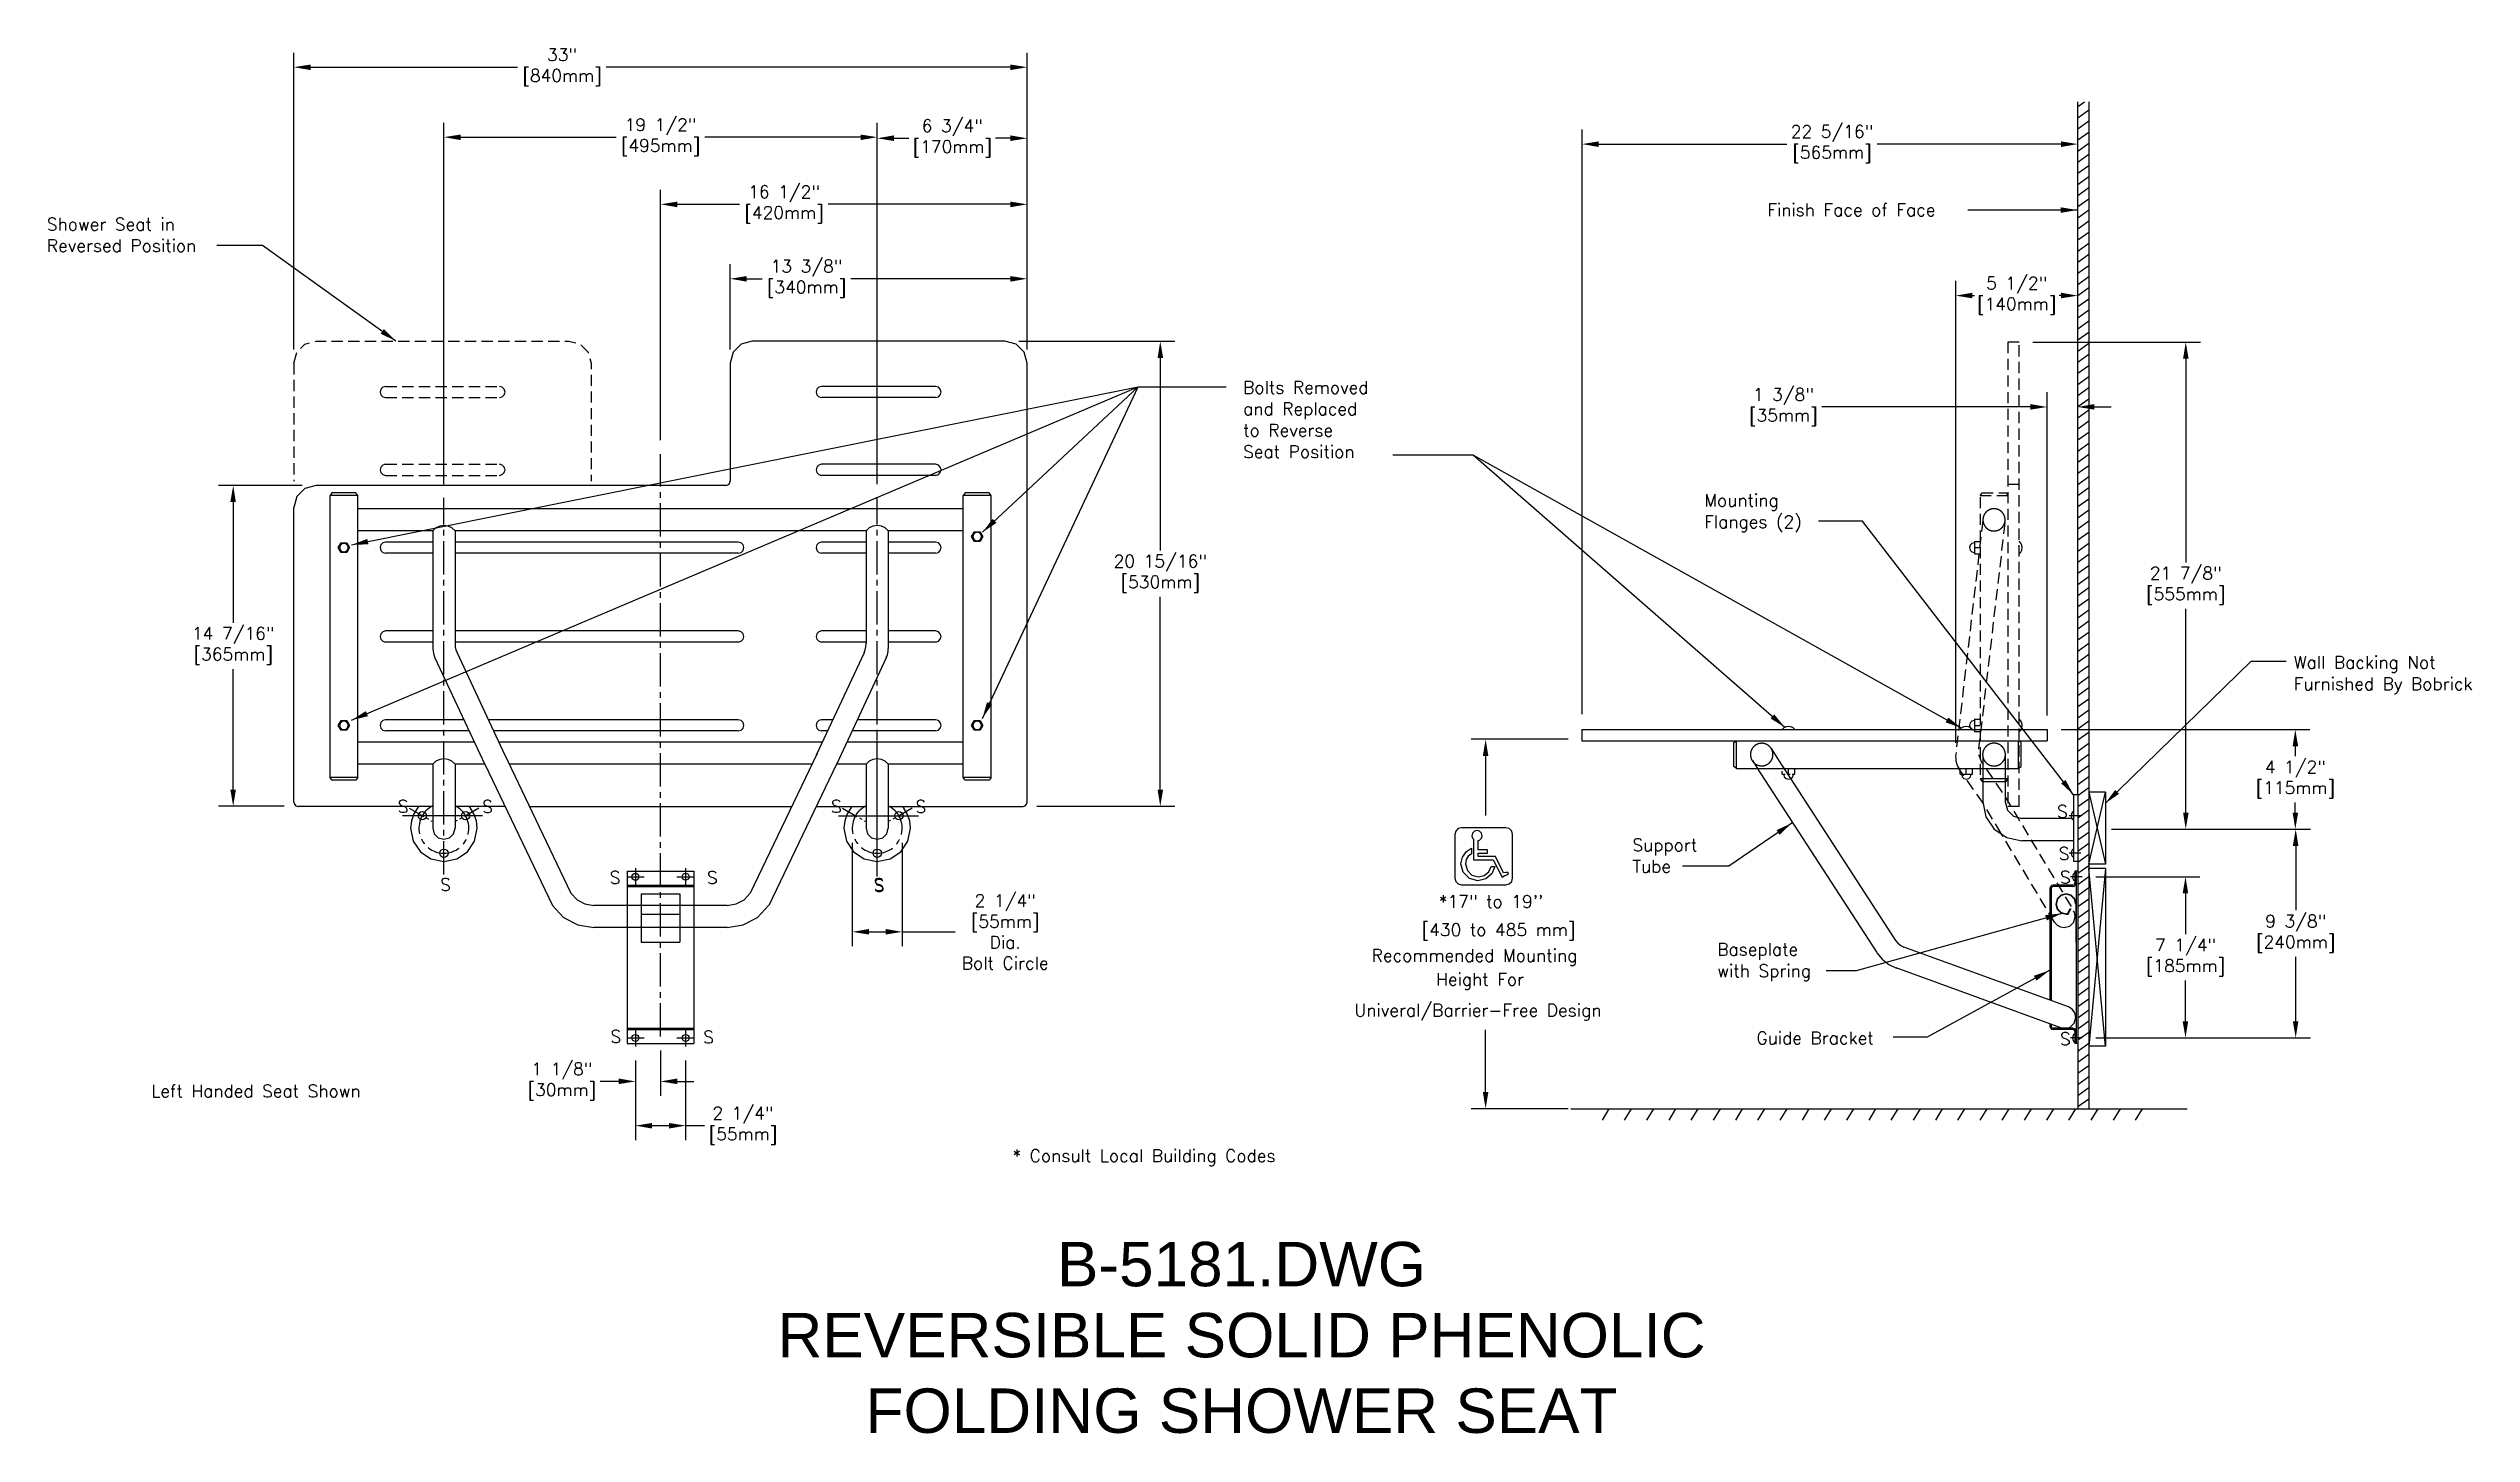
# Model space of a CAD drawing. Extents: x 7 to 116, y 1 to 63.
import ezdxf
from ezdxf.enums import TextEntityAlignment as Align

# ---------------------------------------------------------------- set-up
doc = ezdxf.new("R2010")
doc.units = 0
doc.header["$MEASUREMENT"] = 0
doc.header["$PDMODE"] = 3
doc.header["$PDSIZE"] = 1
for name, pattern in [('CENTER2', [1.125, 0.75, -0.125, 0.125, -0.125]), ('HIDDEN', [0.375, 0.25, -0.125]), ('HIDDEN2', [0.1875, 0.125, -0.0625])]:
    doc.linetypes.add(name, pattern=pattern)
doc.layers.get('0').update_dxf_attribs({"linetype": 'CONTINUOUS'})
doc.layers.get('Defpoints').update_dxf_attribs({"linetype": 'CONTINUOUS'})
for name, color, linetype in [('detail', 4, 'CONTINUOUS'), ('dim', 1, 'CONTINUOUS'), ('text', 2, 'CONTINUOUS')]:
    doc.layers.add(name, color=color, linetype=linetype)
doc.styles.add('Arial_5', font='arial.ttf', dxfattribs={"height": 5})
doc.styles.add('DIM_S_7', font='simplex.shx', dxfattribs={"height": 0.5625})
doc.dimstyles.new('DIM_S_7', dxfattribs={"dimtxt": 0.125, "dimasz": 0.75, "dimexe": 0.65625, "dimexo": 0.625, "dimgap": 0.09375, "dimtad": 0, "dimtih": 1, "dimtoh": 1, "dimdec": 4, "dimzin": 4, "dimdsep": 46, "dimlunit": 5, "dimtxsty": 'DIM_S_7', "dimcen": 0.09375, "dimaunit": 1, "dimadec": 0, "dimazin": 0, "dimtfac": 1, "dimtdec": 4, "dimtofl": 0, "dimtmove": 0, "dimatfit": 3, "dimfxl": 1, "dimfrac": 2, "dimtolj": 1, "dimtzin": 0, "dimarcsym": 0})

msp = doc.modelspace()

# ---------------------------------------------------------------- texts
at = {"layer": 'dim', "linetype": 'Continuous', "style": 'DIM_S_7'}
for s, p in [('Finish Face of Face', (83.9175, 55.54842)), ('Shower Seat in', (6.49309, 54.90311)), ('Reversed Position', (6.49309, 53.93883)), ('Bolts Removed', (60.32826, 47.55807)), ('and Replaced', (60.32826, 46.59378)), ('to Reverse', (60.32826, 45.6295)), ('Seat Position', (60.32826, 44.66521)), ('Mounting', (81.07891, 42.47795)), ('Flanges (2)', (81.07891, 41.51366)), ('Wall Backing Not', (107.60843, 35.18667)), ('Furnished By Bobrick', (107.60843, 34.22239)), ('S', (22.28192, 28.70659)), ('S', (26.08278, 28.69808)), ('S', (41.78169, 28.70659)), ('S', (45.58255, 28.69808)), ('S', (96.95765, 28.47313)), ('Support', (77.84874, 26.96887)), ('Tube', (77.84874, 26.00458)), ('S', (97.03167, 26.58635)), ('S', (24.19378, 25.18624)), ('S', (31.82296, 25.50583)), ('S', (36.19903, 25.49943)), ('S', (43.69355, 25.18624)), ('S', (43.71213, 25.13803)), ('S', (97.08719, 25.51347)), ('*17" to 19\'\'', (69.14159, 24.42622)), ('[430 to 485 mm]', (68.3628, 23.15515)), ('Recommended Mounting ', (66.11335, 21.99686)), ('with Spring', (81.66621, 21.30804)), ('Baseplate', (81.66621, 22.27232)), ('Height For ', (69.01705, 20.92131)), ('Univeral/Barrier-Free Design ', (65.3414, 19.53369)), ('S', (31.85424, 18.35304)), ('S', (36.03076, 18.32727)), ('Guide Bracket', (83.42812, 18.28026)), ('S', (97.08719, 18.24379)), ('Left Handed Seat Shown', (11.18988, 15.8968)), ('* Consult Local Building Codes', (49.94964, 12.98682))]:
    msp.add_text(s, height=0.5625, dxfattribs=at).set_placement(p)
at = {"layer": 'text', "linetype": 'Continuous', "style": 'Arial_5'}
for s, p in [('B-5181.DWG', (60.25757, 8.39196)), ('REVERSIBLE SOLID PHENOLIC', (60.25757, 5.19477)), ('FOLDING SHOWER SEAT', (60.25757, 1.79451))]:
    msp.add_text(s, height=2, dxfattribs=at).set_placement(p, align=Align.MIDDLE)

# ---------------------------------------------------------------- blocks, each defined once
blk = doc.blocks.new('*D0')
at = {"color": 0, "linetype": 'ByBlock'}
for p, q in [((17.61, 49.55), (17.61, 62.9)), ((18.36, 62.25), (27.68, 62.25)), ((49.86, 62.25), (31.67, 62.25)), ((50.61, 49.55), (50.61, 62.9))]:
    blk.add_line(p, q, dxfattribs=at)
for points in [[(18.36, 62.37), (18.36, 62.12), (17.61, 62.25)], [(49.86, 62.37), (49.86, 62.12), (50.61, 62.25)]]:
    blk.add_solid(points, dxfattribs=at)
at = {"layer": 'Defpoints', "color": 0, "linetype": 'ByBlock'}
for p in [(50.61, 62.25), (17.61, 48.92), (50.61, 48.92)]:
    blk.add_point(p, dxfattribs=at)
at = {"color": 0, "linetype": 'ByBlock', "insert": (29.68, 62.25), "char_height": 0.562, "attachment_point": 5, "style": 'DIM_S_7'}
blk.add_mtext('\\A1;33"\\P[840mm]', dxfattribs=at)
blk = doc.blocks.new('*D1')
at = {"color": 0, "linetype": 'ByBlock'}
for p, q in [((24.36, 43.49), (24.36, 59.75)), ((25.11, 59.1), (32.12, 59.1)), ((43.11, 59.1), (36.11, 59.1)), ((43.86, 43.49), (43.86, 59.75))]:
    blk.add_line(p, q, dxfattribs=at)
for points in [[(25.11, 59.22), (25.11, 58.97), (24.36, 59.1)], [(43.11, 59.22), (43.11, 58.97), (43.86, 59.1)]]:
    blk.add_solid(points, dxfattribs=at)
at = {"layer": 'Defpoints', "color": 0, "linetype": 'ByBlock'}
for p in [(43.86, 59.1), (24.36, 42.87), (43.86, 42.87)]:
    blk.add_point(p, dxfattribs=at)
at = {"color": 0, "linetype": 'ByBlock', "insert": (34.11, 59.1), "char_height": 0.5625, "attachment_point": 5, "style": 'DIM_S_7'}
blk.add_mtext('\\A1;19 1/2"\\P[495mm]', dxfattribs=at)
blk = doc.blocks.new('*D2')
at = {"color": 0, "linetype": 'ByBlock'}
for p, q in [((34.11, 45.46), (34.11, 56.73)), ((50.61, 49.55), (50.61, 56.73)), ((34.86, 56.08), (37.67, 56.08)), ((49.86, 56.08), (41.66, 56.08))]:
    blk.add_line(p, q, dxfattribs=at)
for points in [[(34.86, 56.2), (34.86, 55.95), (34.11, 56.08)], [(49.86, 56.2), (49.86, 55.95), (50.61, 56.08)]]:
    blk.add_solid(points, dxfattribs=at)
at = {"layer": 'Defpoints', "color": 0, "linetype": 'ByBlock'}
for p in [(50.61, 56.08), (50.61, 48.92), (34.11, 44.83)]:
    blk.add_point(p, dxfattribs=at)
at = {"color": 0, "linetype": 'ByBlock', "insert": (39.67, 56.08), "char_height": 0.5625, "attachment_point": 5, "style": 'DIM_S_7'}
blk.add_mtext('\\A1;16 1/2"\\P[420mm]', dxfattribs=at)
blk = doc.blocks.new('*D3')
at = {"color": 0, "linetype": 'ByBlock'}
for p, q in [((37.24, 49.55), (37.24, 53.38)), ((37.99, 52.73), (38.69, 52.73)), ((49.86, 52.73), (42.68, 52.73)), ((50.61, 49.55), (50.61, 53.38))]:
    blk.add_line(p, q, dxfattribs=at)
for points in [[(37.99, 52.85), (37.99, 52.6), (37.24, 52.73)], [(49.86, 52.85), (49.86, 52.6), (50.61, 52.73)]]:
    blk.add_solid(points, dxfattribs=at)
at = {"layer": 'Defpoints', "color": 0, "linetype": 'ByBlock'}
for p in [(50.61, 52.73), (37.24, 48.92), (50.61, 48.92)]:
    blk.add_point(p, dxfattribs=at)
at = {"color": 0, "linetype": 'ByBlock', "insert": (40.68, 52.73), "char_height": 0.5625, "attachment_point": 5, "style": 'DIM_S_7'}
blk.add_mtext('\\A1;13 3/8"\\P[340mm]', dxfattribs=at)
blk = doc.blocks.new('*D4')
at = {"color": 0, "linetype": 'ByBlock'}
for p, q in [((17.99, 43.43), (14.22, 43.43)), ((14.88, 42.68), (14.88, 37.25)), ((14.88, 29.74), (14.88, 35.16)), ((17.17, 28.99), (14.22, 28.99))]:
    blk.add_line(p, q, dxfattribs=at)
for points in [[(14.75, 42.68), (15, 42.68), (14.88, 43.43)], [(14.75, 29.74), (15, 29.74), (14.88, 28.99)]]:
    blk.add_solid(points, dxfattribs=at)
at = {"layer": 'Defpoints', "color": 0, "linetype": 'ByBlock'}
for p in [(18.61, 43.43), (14.88, 28.99), (17.8, 28.99)]:
    blk.add_point(p, dxfattribs=at)
at = {"color": 0, "linetype": 'ByBlock', "insert": (14.88, 36.21), "char_height": 0.5625, "attachment_point": 5, "style": 'DIM_S_7'}
blk.add_mtext('\\A1;14 7/16"\\P[365mm]', dxfattribs=at)
blk = doc.blocks.new('*D5')
at = {"color": 0, "linetype": 'ByBlock'}
for p, q in [((42.74, 27.35), (42.74, 22.69)), ((44.99, 27.35), (44.99, 22.69)), ((43.49, 23.34), (44.24, 23.34)), ((44.99, 23.34), (47.37, 23.34))]:
    blk.add_line(p, q, dxfattribs=at)
for points in [[(43.49, 23.47), (43.49, 23.22), (42.74, 23.34)], [(44.24, 23.47), (44.24, 23.22), (44.99, 23.34)]]:
    blk.add_solid(points, dxfattribs=at)
at = {"layer": 'Defpoints', "color": 0, "linetype": 'ByBlock'}
for p in [(42.74, 27.98), (44.99, 27.98), (44.99, 23.34)]:
    blk.add_point(p, dxfattribs=at)
at = {"color": 0, "linetype": 'ByBlock', "insert": (49.62, 23.34), "char_height": 0.5625, "attachment_point": 5, "style": 'DIM_S_7'}
blk.add_mtext('\\A1;2 1/4"\\P[55mm]\\PDia.\\PBolt Circle', dxfattribs=at)
blk = doc.blocks.new('*D6')
at = {"color": 0, "linetype": 'ByBlock'}
for p, q in [((50.24, 49.92), (57.26, 49.92)), ((56.6, 49.17), (56.6, 40.5)), ((56.6, 29.74), (56.6, 38.41)), ((51.05, 28.99), (57.26, 28.99))]:
    blk.add_line(p, q, dxfattribs=at)
for points in [[(56.48, 49.17), (56.73, 49.17), (56.6, 49.92)], [(56.48, 29.74), (56.73, 29.74), (56.6, 28.99)]]:
    blk.add_solid(points, dxfattribs=at)
at = {"layer": 'Defpoints', "color": 0, "linetype": 'ByBlock'}
for p in [(49.61, 49.92), (50.42, 28.99), (56.6, 28.99)]:
    blk.add_point(p, dxfattribs=at)
at = {"color": 0, "linetype": 'ByBlock', "insert": (56.6, 39.46), "char_height": 0.5625, "attachment_point": 5, "style": 'DIM_S_7'}
blk.add_mtext('\\A1;20 15/16"\\P[530mm]', dxfattribs=at)
blk = doc.blocks.new('*D7')
at = {"color": 0, "linetype": 'ByBlock'}
for p, q in [((43.86, 43.49), (43.86, 59.71)), ((44.61, 59.05), (45.29, 59.05)), ((49.86, 59.05), (49.18, 59.05)), ((50.61, 49.55), (50.61, 59.71))]:
    blk.add_line(p, q, dxfattribs=at)
for points in [[(44.61, 59.18), (44.61, 58.93), (43.86, 59.05)], [(49.86, 59.18), (49.86, 58.93), (50.61, 59.05)]]:
    blk.add_solid(points, dxfattribs=at)
at = {"layer": 'Defpoints', "color": 0, "linetype": 'ByBlock'}
for p in [(50.61, 59.05), (50.61, 48.92), (43.86, 42.87)]:
    blk.add_point(p, dxfattribs=at)
at = {"color": 0, "linetype": 'ByBlock', "insert": (47.24, 59.05), "char_height": 0.562, "attachment_point": 5, "style": 'DIM_S_7'}
blk.add_mtext('\\A1;6 3/4"\\P[170mm]', dxfattribs=at)
blk = doc.blocks.new('*D8')
at = {"color": 0, "linetype": 'ByBlock'}
for p, q in [((75.58, 33.13), (75.58, 59.44)), ((97.89, 59.41), (97.89, 59.44)), ((76.33, 58.79), (84.8, 58.79)), ((97.14, 58.79), (88.87, 58.79))]:
    blk.add_line(p, q, dxfattribs=at)
for points in [[(76.33, 58.91), (76.33, 58.66), (75.58, 58.79)], [(97.14, 58.91), (97.14, 58.66), (97.89, 58.79)]]:
    blk.add_solid(points, dxfattribs=at)
at = {"layer": 'Defpoints', "color": 0, "linetype": 'ByBlock'}
for p in [(97.89, 58.79), (97.89, 58.79), (75.58, 32.51)]:
    blk.add_point(p, dxfattribs=at)
at = {"color": 0, "linetype": 'ByBlock', "insert": (86.83, 58.79), "char_height": 0.5625, "attachment_point": 5, "style": 'DIM_S_7'}
blk.add_mtext('\\A1;22 5/16"\\P[565mm]', dxfattribs=at)
blk = doc.blocks.new('*D9')
at = {"color": 0, "linetype": 'ByBlock'}
for p, q in [((92.4, 31.84), (92.4, 52.63)), ((93.15, 51.97), (93.24, 51.97)), ((97.14, 51.97), (97.05, 51.97)), ((97.89, 51.35), (97.89, 51.32))]:
    blk.add_line(p, q, dxfattribs=at)
for points in [[(93.15, 52.1), (93.15, 51.85), (92.4, 51.97)], [(97.14, 52.1), (97.14, 51.85), (97.89, 51.97)]]:
    blk.add_solid(points, dxfattribs=at)
at = {"layer": 'Defpoints', "color": 0, "linetype": 'ByBlock'}
for p in [(97.89, 51.98), (97.89, 51.97), (92.4, 31.21)]:
    blk.add_point(p, dxfattribs=at)
at = {"color": 0, "linetype": 'ByBlock', "insert": (95.14, 51.97), "char_height": 0.562, "attachment_point": 5, "style": 'DIM_S_7'}
blk.add_mtext('\\A1;5 1/2"\\P[140mm]', dxfattribs=at)
blk = doc.blocks.new('*D19')
at = {"layer": 'Defpoints', "color": 0, "linetype": 'Continuous'}
for p in [(95.25, 49.88), (98.79, 27.96), (102.75, 27.96)]:
    blk.add_point(p, dxfattribs=at)
at = {"layer": 'dim', "color": 0, "linetype": 'Continuous', "lineweight": -2}
for p, q in [((95.87, 49.88), (103.41, 49.88)), ((102.75, 49.13), (102.75, 39.96)), ((102.75, 28.71), (102.75, 37.87)), ((99.41, 27.96), (103.41, 27.96))]:
    blk.add_line(p, q, dxfattribs=at)
at = {"layer": 'dim', "color": 0, "linetype": 'Continuous'}
for points in [[(102.63, 49.13), (102.88, 49.13), (102.75, 49.88)], [(102.63, 28.71), (102.88, 28.71), (102.75, 27.96)]]:
    blk.add_solid(points, dxfattribs=at)
at = {"layer": 'dim', "color": 0, "linetype": 'Continuous', "insert": (102.75, 38.92), "char_height": 0.5625, "attachment_point": 5, "style": 'DIM_S_7'}
blk.add_mtext('\\A1;21 7/8"\\P[555mm]', dxfattribs=at)
blk = doc.blocks.new('*D11')
at = {"color": 0, "linetype": 'ByBlock'}
for p, q in [((98.71, 25.82), (103.39, 25.82)), ((102.74, 25.07), (102.74, 23.24)), ((102.74, 19.32), (102.74, 21.15)), ((98.71, 18.57), (103.39, 18.57))]:
    blk.add_line(p, q, dxfattribs=at)
for points in [[(102.61, 25.07), (102.86, 25.07), (102.74, 25.82)], [(102.61, 19.32), (102.86, 19.32), (102.74, 18.57)]]:
    blk.add_solid(points, dxfattribs=at)
at = {"layer": 'Defpoints', "color": 0, "linetype": 'ByBlock'}
for p in [(98.08, 25.82), (98.08, 18.57), (102.74, 18.57)]:
    blk.add_point(p, dxfattribs=at)
at = {"color": 0, "linetype": 'ByBlock', "insert": (102.74, 22.19), "char_height": 0.562, "attachment_point": 5, "style": 'DIM_S_7'}
blk.add_mtext('\\A1;7 1/4"\\P[185mm]', dxfattribs=at)
blk = doc.blocks.new('*D12')
at = {"color": 0, "linetype": 'ByBlock'}
for p, q in [((99.41, 27.96), (108.36, 27.96)), ((107.7, 27.21), (107.7, 24.31)), ((107.7, 19.32), (107.7, 22.22)), ((98.71, 18.57), (108.36, 18.57))]:
    blk.add_line(p, q, dxfattribs=at)
for points in [[(107.57, 27.21), (107.82, 27.21), (107.7, 27.96)], [(107.57, 19.32), (107.82, 19.32), (107.7, 18.57)]]:
    blk.add_solid(points, dxfattribs=at)
at = {"layer": 'Defpoints', "color": 0, "linetype": 'ByBlock'}
for p in [(98.79, 27.96), (107.7, 27.96), (98.08, 18.57)]:
    blk.add_point(p, dxfattribs=at)
at = {"color": 0, "linetype": 'ByBlock', "insert": (107.7, 23.26), "char_height": 0.562, "attachment_point": 5, "style": 'DIM_S_7'}
blk.add_mtext('\\A1;9 3/8"\\P[240mm]', dxfattribs=at)
blk = doc.blocks.new('*D13')
at = {"color": 0, "linetype": 'ByBlock'}
for p, q in [((95.76, 46.96), (86.37, 46.96)), ((96.51, 33.07), (96.51, 47.62)), ((97.89, 46.38), (97.89, 47.62)), ((98.64, 46.96), (99.39, 46.96))]:
    blk.add_line(p, q, dxfattribs=at)
for points in [[(95.76, 47.09), (95.76, 46.84), (96.51, 46.96)], [(98.64, 47.09), (98.64, 46.84), (97.89, 46.96)]]:
    blk.add_solid(points, dxfattribs=at)
at = {"layer": 'Defpoints', "color": 0, "linetype": 'ByBlock'}
for p in [(97.89, 46.96), (97.89, 45.76), (96.51, 32.44)]:
    blk.add_point(p, dxfattribs=at)
at = {"color": 0, "linetype": 'ByBlock', "insert": (84.64, 46.96), "char_height": 0.562, "attachment_point": 5, "style": 'DIM_S_7'}
blk.add_mtext('\\A1;1 3/8"\\P[35mm]', dxfattribs=at)
blk = doc.blocks.new('*D14')
at = {"color": 0, "linetype": 'ByBlock'}
for p, q in [((97.14, 32.44), (108.34, 32.44)), ((107.68, 31.69), (107.68, 31.25)), ((107.68, 28.71), (107.68, 29.16)), ((99.41, 27.96), (108.34, 27.96))]:
    blk.add_line(p, q, dxfattribs=at)
for points in [[(107.56, 31.69), (107.81, 31.69), (107.68, 32.44)], [(107.56, 28.71), (107.81, 28.71), (107.68, 27.96)]]:
    blk.add_solid(points, dxfattribs=at)
at = {"layer": 'Defpoints', "color": 0, "linetype": 'ByBlock'}
for p in [(96.51, 32.44), (98.79, 27.96), (107.68, 27.96)]:
    blk.add_point(p, dxfattribs=at)
at = {"color": 0, "linetype": 'ByBlock', "insert": (107.68, 30.2), "char_height": 0.562, "attachment_point": 5, "style": 'DIM_S_7'}
blk.add_mtext('\\A1;4 1/2"\\P[115mm]', dxfattribs=at)
blk = doc.blocks.new('ADA')
at = {"layer": 'detail', "linetype": 'Continuous'}
for p, q in [((1.017, 0.853), (0.492, 0.853)), ((1.261, 0.358), (1.017, 0.853)), ((1.215, 0.235), (1.3, 0.278)), ((1.3, 0.278), (1.299, 0.282))]:
    blk.add_line(p, q, dxfattribs=at)
for points in [[(1.328, 0), (1.431, 0.028), (1.503, 0.1), (1.531, 0.202), (1.531, 1.514), (1.503, 1.616), (1.431, 1.688), (1.328, 1.716), (0, 1.716), (-0.102, 1.688), (-0.175, 1.616), (-0.203, 1.514), (-0.203, 0.202), (-0.175, 0.1), (-0.102, 0.028), (0, 0)], [(0.997, 0.551), (0.905, 0.333), (0.727, 0.181), (0.491, 0.125), (0.233, 0.194), (0.049, 0.378), (-0.021, 0.635), (0.026, 0.833), (0.142, 1), (0.293, 1.1), (0.295, 0.934), (0.193, 0.86), (0.137, 0.758), (0.12, 0.624), (0.172, 0.431), (0.31, 0.294), (0.504, 0.242), (0.68, 0.282), (0.814, 0.393), (0.883, 0.555)]]:
    blk.add_lwpolyline(points, close=True, dxfattribs=at)
for points in [[(0.492, 1.332), (0.54, 1.345), (0.595, 1.4), (0.616, 1.477), (0.595, 1.554), (0.54, 1.609), (0.463, 1.629), (0.386, 1.609), (0.331, 1.554), (0.31, 1.477), (0.331, 1.4), (0.355, 1.376)], [(0.355, 1.376), (0.355, 0.757)], [(0.355, 0.757), (0.492, 0.757)], [(0.492, 1.051), (0.492, 1.332)], [(0.492, 0.955), (0.78, 0.955), (0.78, 1.051), (0.492, 1.051)], [(0.492, 0.853), (0.492, 0.955)], [(0.492, 0.757), (0.948, 0.757)], [(0.948, 0.757), (1.215, 0.235)], [(1.299, 0.282), (1.359, 0.307), (1.398, 0.335), (1.407, 0.361), (1.382, 0.375), (1.329, 0.374), (1.261, 0.358)]]:
    blk.add_lwpolyline(points, dxfattribs=at)
blk = doc.blocks.new('*D17')
at = {"color": 0, "linetype": 'ByBlock'}
for p, q in [((32.98, 17.55), (32.98, 13.96)), ((35.24, 17.55), (35.24, 13.96)), ((33.73, 14.62), (34.49, 14.62)), ((35.24, 14.62), (36.09, 14.62))]:
    blk.add_line(p, q, dxfattribs=at)
for points in [[(33.73, 14.74), (33.73, 14.49), (32.98, 14.62)], [(34.49, 14.74), (34.49, 14.49), (35.24, 14.62)]]:
    blk.add_solid(points, dxfattribs=at)
at = {"layer": 'Defpoints', "color": 0, "linetype": 'ByBlock'}
for p in [(32.98, 18.18), (35.24, 18.18), (35.24, 14.62)]:
    blk.add_point(p, dxfattribs=at)
at = {"color": 0, "linetype": 'ByBlock', "insert": (37.82, 14.62), "char_height": 0.562, "attachment_point": 5, "style": 'DIM_S_7'}
blk.add_mtext('\\A1;2 1/4"\\P[55mm]', dxfattribs=at)
blk = doc.blocks.new('*D18')
at = {"color": 0, "linetype": 'ByBlock'}
for p, q in [((32.98, 17.55), (32.98, 15.96)), ((34.11, 18), (34.11, 15.96)), ((32.23, 16.61), (31.4, 16.61)), ((34.86, 16.61), (35.61, 16.61))]:
    blk.add_line(p, q, dxfattribs=at)
for points in [[(32.23, 16.74), (32.23, 16.49), (32.98, 16.61)], [(34.86, 16.74), (34.86, 16.49), (34.11, 16.61)]]:
    blk.add_solid(points, dxfattribs=at)
at = {"layer": 'Defpoints', "color": 0, "linetype": 'ByBlock'}
for p in [(34.11, 18.62), (32.98, 18.18), (32.98, 16.61)]:
    blk.add_point(p, dxfattribs=at)
at = {"color": 0, "linetype": 'ByBlock', "insert": (29.67, 16.61), "char_height": 0.562, "attachment_point": 5, "style": 'DIM_S_7'}
blk.add_mtext('\\A1;1 1/8"\\P[30mm]', dxfattribs=at)

# ---------------------------------------------------------------- dimensions: what is measured, and where the dimension line sits
at = {"layer": 'dim', "linetype": 'Continuous'}
for base, p1, p2, text, picture, middle in [((50.61181, 62.24866), (17.61212, 48.9249), (50.61181, 48.9249), '<>\\P[840mm]', '*D0', (29.67688, 62.24866)), ((43.86188, 59.09625), (24.36211, 42.86552), (43.86188, 42.86552), '<>\\P[495mm]', '*D1', (34.11199, 59.09625)), ((50.61181, 59.05039), (43.86188, 42.86552), (50.61181, 48.9249), '<>\\P[170mm]', '*D7', (47.23684, 59.05039)), ((97.88913, 58.78793), (75.57534, 32.50513), (97.88913, 58.78793), '<>\\P[565mm]', '*D8', (86.83447, 58.78793)), ((50.61181, 56.07519), (34.112, 44.83028), (50.61181, 48.9249), '<>\\P[420mm]', '*D2', (39.66646, 56.07519)), ((50.61181, 52.72576), (37.23699, 48.9249), (50.61181, 48.9249), '<>\\P[340mm]', '*D3', (40.68336, 52.72576)), ((97.88913, 51.97224), (92.39507, 31.21295), (97.88913, 51.97606), '<>\\P[140mm]', '*D9', (95.14114, 51.97224)), ((97.88913, 46.96439), (96.51465, 32.44263), (97.88913, 45.75503), '<>\\P[35mm]', '*D13', (84.63844, 46.96439)), ((44.98688, 23.34454), (42.73688, 27.97893), (44.98688, 27.97893), '<>\\P[55mm]\\PDia.\\PBolt Circle', '*D5', (49.61889, 23.34454)), ((32.98207, 16.6139), (34.112, 18.62456), (32.98207, 18.17779), '<>\\P[30mm]', '*D18', (29.66843, 16.6139)), ((35.237, 14.61654), (32.98207, 18.17779), (35.237, 18.17779), '<>\\P[55mm]', '*D17', (37.81525, 14.61654))]:
    dim = msp.add_linear_dim(base=base, p1=p1, p2=p2, text=text, dimstyle='DIM_S_7', override={"dimpost": '"'}, dxfattribs=at)
    dim.commit()
    dim.dimension.update_dxf_attribs({"geometry": picture, "text_midpoint": middle, "dimtype": 128})
for base, p1, p2, text, picture, middle, dimtype in [((56.603976, 28.987633), (49.611832, 49.924876), (50.424339, 28.987633), '<>\\P[530mm]', '*D6', (56.603976, 39.456255), 128), ((102.75037, 27.95846), (95.24713, 49.88017), (98.78695, 27.95846), '21 7/8"\\P[555mm]', '*D19', (102.75037, 38.91932), 160), ((107.68072, 27.95846), (96.51465, 32.44263), (98.78695, 27.95846), '<>\\P[115mm]', '*D14', (107.68072, 30.20054), 128)]:
    dim = msp.add_linear_dim(base=base, p1=p1, p2=p2, angle=90, text=text, dimstyle='DIM_S_7', override={"dimpost": '"'}, dxfattribs=at)
    dim.commit()
    dim.dimension.update_dxf_attribs({"geometry": picture, "text_midpoint": middle, "dimtype": dimtype})
for base, p1, p2, text, picture, middle in [((14.877618, 28.98769), (18.612157, 43.429941), (17.799651, 28.98769), '<>\\P[365mm]', '*D4', (14.877618, 36.208816)), ((107.69915, 27.95846), (98.08347, 18.56778), (98.78695, 27.95846), '<>\\P[240mm]', '*D12', (107.69915, 23.26312)), ((102.73661, 18.56778), (98.08347, 25.81769), (98.08347, 18.56778), '<>\\P[185mm]', '*D11', (102.73661, 22.19274))]:
    dim = msp.add_linear_dim(base=base, p1=p1, p2=p2, angle=90, text=text, dimstyle='DIM_S_7', override={"dimpost": '"'}, dxfattribs=at)
    dim.commit()
    dim.dimension.update_dxf_attribs({"geometry": picture, "text_midpoint": middle})

# ---------------------------------------------------------------- linework, layer by layer
at = {"linetype": 'Continuous'}
msp.add_lwpolyline([(102.00934, 15.38025), (102.0094, 15.38025)], dxfattribs=at)
at = {"layer": 'Defpoints', "color": 0, "linetype": 'ByBlock'}
for p in [(75.57534, 32.00514), (75.57534, 15.38025)]:
    msp.add_point(p, dxfattribs=at)
at = {"layer": 'detail', "linetype": 'CENTER2', "ltscale": 2}
for p, q in [((34.112, 18.62456), (34.112, 44.83028)), ((24.36211, 25.92861), (24.36211, 42.86552)), ((43.86188, 25.92861), (43.86188, 42.86552))]:
    msp.add_line(p, q, dxfattribs=at)
at = {"layer": 'detail', "linetype": 'HIDDEN2', "ltscale": 4}
for p, q in [((93.61589, 41.84562), (92.40166, 31.32763)), ((93.62677, 29.12896), (92.5742, 30.64184))]:
    msp.add_line(p, q, dxfattribs=at)
at = {"layer": 'detail', "linetype": 'Continuous'}
for p, q in [((94.62217, 41.87998), (94.62217, 41.87998)), ((20.05371, 40.62998), (20.05371, 40.62998)), ((48.55338, 41.12998), (48.55338, 41.12998)), ((20.05371, 32.63012), (20.05371, 32.63012)), ((48.55338, 32.63012), (48.55338, 32.63012)), ((84.12971, 31.31761), (84.12971, 31.31761)), ((94.63467, 31.38011), (94.63467, 31.38011)), ((23.52282, 28.56765), (23.52282, 28.56765)), ((25.47133, 28.56765), (25.47133, 28.56765)), ((43.0226, 28.56765), (43.0226, 28.56765)), ((44.97116, 28.56765), (44.97116, 28.56765)), ((25.48706, 28.00517), (25.48706, 28.00517)), ((33.127, 25.81769), (33.127, 25.81769)), ((35.37698, 25.81769), (35.37698, 25.81769)), ((33.12207, 18.56778), (33.12207, 18.56778)), ((35.37699, 18.56778), (35.37699, 18.56778))]:
    msp.add_line(p, q, dxfattribs=at)
at = {"layer": 'detail', "linetype": 'CENTER2'}
for p, q in [((22.80295, 28.90532), (23.82084, 28.31767)), ((25.933, 28.91216), (24.90337, 28.31768)), ((42.30272, 28.90532), (43.32061, 28.31767)), ((45.43277, 28.91216), (44.40314, 28.31768))]:
    msp.add_line(p, q, dxfattribs=at)
at = {"layer": 'detail', "linetype": 'Continuous'}
for points in [[(97.88913, 54.07566), (97.88913, 60.68698)], [(97.88913, 60.47604), (98.18813, 60.68698)], [(97.88913, 59.97598), (98.38913, 60.32879)], [(98.38913, 60.68698), (98.38913, 15.38025)], [(97.88913, 59.476), (98.38913, 59.82879)], [(97.88913, 58.97604), (98.38913, 59.32878)], [(97.88913, 58.47606), (98.38913, 58.8288)], [(97.88913, 57.976), (98.38913, 58.32881)], [(97.88913, 57.47602), (98.38913, 57.82881)], [(97.88913, 56.97603), (98.38913, 57.32883)], [(97.88913, 56.47605), (98.38913, 56.82884)], [(97.88913, 55.97605), (98.38913, 56.32885)], [(97.88913, 55.47607), (98.38913, 55.8288)], [(97.88913, 54.97602), (98.38913, 55.32881)], [(97.88913, 54.47605), (98.38913, 54.8288)], [(97.88913, 29.50515), (97.88913, 54.47605)], [(97.88913, 53.97607), (98.38913, 54.32882)], [(97.88913, 53.47602), (98.38913, 53.82882)], [(97.88913, 52.97604), (98.38913, 53.32883)], [(97.88913, 52.47604), (98.38913, 52.82885)], [(97.88913, 51.97606), (98.38913, 52.32885)], [(97.88913, 51.47607), (98.38913, 51.82887)], [(97.88913, 50.97609), (98.38913, 51.32882)], [(97.88913, 50.47603), (98.38913, 50.82882)], [(97.88913, 49.97604), (98.38913, 50.32884)], [(38.23697, 49.92488), (37.73294, 49.78802), (37.37385, 49.42895), (37.23699, 48.9249)], [(49.61183, 49.92488), (38.23697, 49.92488)], [(50.61181, 48.9249), (50.47495, 49.42895), (50.11587, 49.78802), (49.61183, 49.92488)], [(97.88913, 49.47606), (98.38913, 49.82886)], [(97.88913, 48.97608), (98.38913, 49.32886)], [(37.23694, 48.9249), (37.23694, 43.61747)], [(50.61181, 29.17516), (50.61181, 48.9249)], [(97.88913, 48.47608), (98.38913, 48.82888)], [(97.88913, 47.9761), (98.38913, 48.32889)], [(41.36194, 47.8799), (41.23596, 47.8457), (41.1462, 47.75595), (41.11197, 47.62993)], [(41.11197, 47.62993), (41.1462, 47.50395), (41.23596, 47.41419), (41.36194, 47.37997)], [(46.48686, 47.8799), (41.36194, 47.8799)], [(46.48686, 47.37992), (41.36194, 47.37992)], [(46.73683, 47.62993), (46.70263, 47.75595), (46.61287, 47.8457), (46.48686, 47.8799)], [(46.48686, 47.37997), (46.61287, 47.41419), (46.70263, 47.50395), (46.73683, 47.62993)], [(97.88913, 47.4761), (98.38913, 47.82891)], [(97.88913, 46.97612), (98.38913, 47.32886)], [(97.88913, 46.47613), (98.38913, 46.82887)], [(97.88913, 45.97613), (98.38913, 46.32888)], [(97.88913, 45.47615), (98.38913, 45.8289)], [(97.88913, 44.9761), (98.38913, 45.3289)], [(97.88913, 44.47612), (98.38913, 44.82892)], [(41.36194, 44.37993), (41.23596, 44.34572), (41.1462, 44.25597), (41.11197, 44.12996)], [(41.11197, 44.12996), (41.1462, 44.00397), (41.23596, 43.91421), (41.36194, 43.87999)], [(46.48686, 44.37993), (41.36194, 44.37993)], [(46.48686, 43.87994), (41.36194, 43.87994)], [(46.73683, 44.12996), (46.70263, 44.25597), (46.61287, 44.34572), (46.48686, 44.37993)], [(46.48686, 43.87999), (46.61287, 43.91421), (46.70263, 44.00397), (46.73683, 44.12996)], [(97.88913, 44.18257), (97.88913, 44.40581)], [(97.88913, 43.97612), (98.38913, 44.32893)], [(97.88913, 43.47614), (98.38913, 43.82895)], [(18.61216, 43.42994), (18.10812, 43.29308), (17.74904, 42.934), (17.61218, 42.42996)], [(37.04947, 43.42994), (18.61216, 43.42994)], [(19.32216, 43.09494), (19.23712, 42.96995)], [(19.23712, 30.29014), (19.23712, 42.96995)], [(20.48712, 42.96995), (19.23712, 42.96995)], [(20.40215, 43.09494), (19.32216, 43.09494)], [(20.48712, 42.96995), (20.40215, 43.09494)], [(20.48712, 30.29014), (20.48712, 42.96995)], [(37.04947, 43.43), (37.14397, 43.45565), (37.21128, 43.52297), (37.23694, 43.61747)], [(47.82184, 43.09494), (47.73686, 42.96995)], [(47.73686, 30.29014), (47.73686, 42.96995)], [(48.98687, 42.96995), (47.73686, 42.96995)], [(48.90189, 43.09494), (47.82184, 43.09494)], [(48.98687, 42.96995), (48.90189, 43.09494)], [(48.98687, 30.29014), (48.98687, 42.96995)], [(94.66218, 43.09494), (94.74715, 42.96995)], [(94.74715, 43.47994), (95.24713, 43.47994)], [(97.88913, 42.97615), (98.38913, 43.32889)], [(97.88913, 42.47617), (98.38913, 42.82891)], [(17.61212, 29.17516), (17.61212, 42.42996)], [(47.73686, 42.37997), (20.48712, 42.37997)], [(24.3621, 41.62996), (24.17161, 41.60011), (24.00007, 41.51494), (23.86162, 41.38094)], [(24.86259, 41.38094), (24.72415, 41.51494), (24.5526, 41.60011), (24.3621, 41.62996)], [(43.86189, 41.62996), (43.67138, 41.60011), (43.49986, 41.51494), (43.3614, 41.38094)], [(44.36238, 41.38094), (44.22392, 41.51494), (44.05239, 41.60011), (43.86189, 41.62996)], [(97.88913, 41.97617), (98.38913, 42.32892)], [(97.88913, 41.47619), (98.38913, 41.82894)], [(23.86206, 41.37999), (20.48712, 41.37999)], [(21.73713, 40.87995), (21.61115, 40.84574), (21.52138, 40.75599), (21.48716, 40.62998)], [(21.48716, 40.62998), (21.52138, 40.50401), (21.61115, 40.41424), (21.73713, 40.38001)], [(23.86206, 40.88001), (21.73713, 40.88001)], [(23.86206, 40.37996), (21.73713, 40.37996)], [(23.86206, 41.37999), (23.86206, 36.09528)], [(24.8621, 41.37999), (24.8621, 36.3174)], [(43.36189, 41.37999), (24.8621, 41.37999)], [(37.61195, 40.88001), (24.8621, 40.88001)], [(37.61195, 40.37996), (24.8621, 40.37996)], [(37.86192, 40.62998), (37.8277, 40.75599), (37.73795, 40.84574), (37.61195, 40.87995)], [(37.61195, 40.38001), (37.73795, 40.41424), (37.8277, 40.50401), (37.86192, 40.62998)], [(41.36194, 40.87995), (41.23596, 40.84574), (41.1462, 40.75599), (41.11197, 40.62998)], [(41.11197, 40.62998), (41.1462, 40.50401), (41.23596, 40.41424), (41.36194, 40.38001)], [(43.36189, 40.88001), (41.36194, 40.88001)], [(43.36189, 40.37996), (41.36194, 40.37996)], [(43.36189, 41.37999), (43.36189, 36.3174)], [(44.36187, 41.37999), (44.36187, 36.09528)], [(47.73686, 41.37999), (44.36187, 41.37999)], [(46.48686, 40.88001), (44.36187, 40.88001)], [(46.48686, 40.37996), (44.36187, 40.37996)], [(46.73683, 40.62998), (46.70263, 40.75599), (46.61287, 40.84574), (46.48686, 40.87995)], [(46.48686, 40.38001), (46.61287, 40.41424), (46.70263, 40.50401), (46.73683, 40.62998)], [(93.23742, 40.85016), (93.12645, 40.82002), (93.04738, 40.74095), (93.01725, 40.62998)], [(93.01725, 40.62998), (93.04738, 40.51901), (93.12645, 40.43995), (93.23742, 40.40982)], [(93.2276, 40.84999), (93.24718, 40.84999)], [(93.2276, 40.40997), (93.24718, 40.40997)], [(93.2469, 40.85016), (93.24385, 40.85016), (93.24044, 40.85016), (93.23742, 40.85016)], [(93.23742, 40.40982), (93.24066, 40.40982), (93.24449, 40.40982), (93.24773, 40.40982)], [(93.24718, 40.90997), (93.49721, 40.90997)], [(93.24718, 40.90997), (93.24718, 40.35)], [(93.24718, 40.62998), (93.49721, 40.62998)], [(93.24718, 40.35), (93.49721, 40.35)], [(95.38713, 40.62998), (95.37004, 40.73837), (95.32169, 40.83616), (95.24647, 40.9155)], [(95.24791, 40.34447), (95.32274, 40.42382), (95.3704, 40.52159), (95.38713, 40.62998)], [(97.88913, 40.97614), (98.38913, 41.32894)], [(97.88913, 40.47616), (98.38913, 40.82895)], [(97.88913, 39.97616), (98.38913, 40.32896)], [(97.88913, 39.47618), (98.38913, 39.82897)], [(97.88913, 38.97619), (98.38913, 39.32899)], [(97.88913, 38.47626), (98.38913, 38.82894)], [(97.88913, 37.97627), (98.38913, 38.32901)], [(97.88913, 37.47629), (98.38913, 37.82902)], [(97.88913, 36.97623), (98.38913, 37.32904)], [(21.73713, 36.88005), (21.61115, 36.84583), (21.52138, 36.75608), (21.48716, 36.63008)], [(21.48716, 36.63008), (21.52138, 36.50409), (21.61115, 36.41433), (21.73713, 36.38011)], [(23.86206, 36.8801), (21.73713, 36.8801)], [(23.86206, 36.38005), (21.73713, 36.38005)], [(23.86212, 36.09528), (23.8734, 35.95031), (23.90552, 35.80795), (23.95586, 35.6734)], [(37.61195, 36.8801), (24.8621, 36.8801)], [(37.61195, 36.38005), (24.8621, 36.38005)], [(24.8621, 36.3174), (24.87338, 36.17243), (24.90549, 36.03007), (24.95583, 35.89552)], [(37.86192, 36.63008), (37.8277, 36.75608), (37.73795, 36.84583), (37.61195, 36.88005)], [(37.61195, 36.38011), (37.73795, 36.41433), (37.8277, 36.50409), (37.86192, 36.63008)], [(41.36194, 36.88005), (41.23596, 36.84583), (41.1462, 36.75608), (41.11197, 36.63008)], [(41.11197, 36.63008), (41.1462, 36.50409), (41.23596, 36.41433), (41.36194, 36.38011)], [(43.36189, 36.8801), (41.36194, 36.8801)], [(43.36189, 36.38005), (41.36194, 36.38005)], [(43.26816, 35.89552), (43.3185, 36.03007), (43.35061, 36.17243), (43.36189, 36.3174)], [(44.26813, 35.6734), (44.31847, 35.80795), (44.35059, 35.95031), (44.36187, 36.09528)], [(46.48686, 36.8801), (44.36187, 36.8801)], [(46.48686, 36.38005), (44.36187, 36.38005)], [(46.73683, 36.63008), (46.70263, 36.75608), (46.61287, 36.84583), (46.48686, 36.88005)], [(46.48686, 36.38011), (46.61287, 36.41433), (46.70263, 36.50409), (46.73683, 36.63008)], [(97.88913, 36.47625), (98.38913, 36.82904)], [(97.88913, 35.97626), (98.38913, 36.32906)], [(23.95614, 35.67195), (26.19909, 30.87159)], [(24.95612, 35.89407), (27.10505, 31.29491)], [(43.26787, 35.89407), (41.11894, 31.29491)], [(44.26791, 35.67195), (42.02491, 30.87159)], [(97.88913, 35.47628), (98.38913, 35.82906)], [(97.88913, 34.97628), (98.38913, 35.32908)], [(97.88913, 34.47629), (98.38913, 34.82903)], [(97.88913, 33.9763), (98.38913, 34.32905)], [(97.88913, 33.47631), (98.38913, 33.82906)], [(21.73713, 32.88008), (21.61115, 32.84587), (21.52138, 32.75612), (21.48716, 32.63012)], [(25.26059, 32.88013), (21.73713, 32.88013)], [(37.61195, 32.88013), (26.36435, 32.88013)], [(37.86192, 32.63012), (37.8277, 32.75612), (37.73795, 32.84587), (37.61195, 32.88008)], [(41.36194, 32.88008), (41.23596, 32.84587), (41.1462, 32.75612), (41.11197, 32.63012)], [(41.85964, 32.88013), (41.36194, 32.88013)], [(46.48686, 32.88013), (42.9634, 32.88013)], [(46.73683, 32.63012), (46.70263, 32.75612), (46.61287, 32.84587), (46.48686, 32.88008)], [(93.23742, 32.85028), (93.12645, 32.82015), (93.04738, 32.74108), (93.01725, 32.63012)], [(93.2276, 32.85011), (93.24718, 32.85011)], [(93.2469, 32.85028), (93.24385, 32.85028), (93.24044, 32.85028), (93.23742, 32.85028)], [(93.24718, 32.9101), (93.24718, 32.35013)], [(93.24718, 32.9101), (93.49721, 32.9101)], [(95.38713, 32.63012), (95.37004, 32.7385), (95.32169, 32.83628), (95.24647, 32.91561)], [(97.88913, 32.97633), (98.38913, 33.32907)], [(97.88913, 32.47628), (98.38913, 32.82908)], [(25.72783, 31.88009), (20.48712, 31.88009)], [(21.48716, 32.63012), (21.52138, 32.50412), (21.61115, 32.41436), (21.73713, 32.38015)], [(25.49421, 32.38009), (21.73713, 32.38009)], [(37.61195, 32.38009), (26.59797, 32.38009)], [(41.39241, 31.88009), (26.83164, 31.88009)], [(37.61195, 32.38015), (37.73795, 32.41436), (37.8277, 32.50412), (37.86192, 32.63012)], [(41.11197, 32.63012), (41.1462, 32.50412), (41.23596, 32.41436), (41.36194, 32.38015)], [(41.62602, 32.38009), (41.36194, 32.38009)], [(47.73686, 31.88009), (42.49617, 31.88009)], [(46.48686, 32.38009), (42.72978, 32.38009)], [(43.86189, 31.95705), (43.86189, 32.27787)], [(43.86189, 31.24905), (43.86189, 31.76913)], [(46.48686, 32.38015), (46.61287, 32.41436), (46.70263, 32.50412), (46.73683, 32.63012)], [(75.57534, 32.44263), (96.51465, 32.44263)], [(75.57534, 32.44263), (75.57534, 31.94264)], [(75.57534, 31.94264), (96.51465, 31.94264)], [(82.40729, 31.8576), (82.53228, 31.94264)], [(82.40729, 30.77762), (82.40729, 31.8576)], [(82.53228, 30.69265), (82.53228, 31.94264)], [(84.87225, 32.58257), (84.76386, 32.56548), (84.66609, 32.51713), (84.58675, 32.44191)], [(85.15776, 32.44191), (85.07843, 32.51713), (84.98064, 32.56548), (84.87225, 32.58257)], [(92.87217, 32.58257), (92.76378, 32.56548), (92.66601, 32.51713), (92.58667, 32.44191)], [(93.01725, 32.63012), (93.04738, 32.51915), (93.12645, 32.44008), (93.23742, 32.40994)], [(93.2276, 32.41011), (93.24718, 32.41011)], [(93.23742, 32.40994), (93.24066, 32.40994), (93.24449, 32.40994), (93.24773, 32.40994)], [(93.24718, 32.63012), (93.49721, 32.63012)], [(93.24718, 32.35013), (93.49721, 32.35013)], [(95.21516, 31.94264), (95.21516, 30.69265)], [(95.34015, 31.8576), (95.21516, 31.94264)], [(95.24791, 32.3446), (95.32274, 32.42394), (95.3704, 32.52173), (95.38713, 32.63012)], [(95.34015, 30.77762), (95.34015, 31.8576)], [(96.51465, 32.44263), (96.51465, 31.94264)], [(97.88913, 31.9763), (98.38913, 32.3291)], [(97.88913, 31.4763), (98.38913, 31.8291)], [(23.86206, 30.88012), (20.48712, 30.88012)], [(24.3621, 31.13009), (24.17161, 31.10025), (24.00007, 31.01507), (23.86162, 30.88107)], [(23.86206, 30.88012), (23.86206, 28.00517)], [(24.86259, 30.88107), (24.72415, 31.01507), (24.5526, 31.10025), (24.3621, 31.13009)], [(26.20087, 30.88012), (24.8621, 30.88012)], [(24.8621, 30.88012), (24.8621, 28.00517)], [(26.20087, 30.88012), (29.2456, 24.52501)], [(27.06682, 31.36248), (30.07513, 25.08348)], [(40.92606, 30.88012), (27.29793, 30.88012)], [(41.15717, 31.36248), (38.14887, 25.08348)], [(42.02319, 30.88012), (38.97839, 24.52501)], [(43.36189, 30.88012), (42.02319, 30.88012)], [(43.86189, 31.13009), (43.67138, 31.10025), (43.49986, 31.01507), (43.3614, 30.88107)], [(43.36189, 30.88012), (43.36189, 28.00517)], [(44.36238, 30.88107), (44.22392, 31.01507), (44.05239, 31.10025), (43.86189, 31.13009)], [(43.86189, 25.82746), (43.86189, 30.95434)], [(47.73686, 30.88012), (44.36187, 30.88012)], [(44.36187, 30.88012), (44.36187, 28.00517)], [(82.53228, 30.69265), (82.40729, 30.77762)], [(82.53228, 30.69265), (95.21516, 30.69265)], [(83.24797, 31.04527), (83.47701, 30.69265)], [(83.43204, 30.75515), (88.85441, 22.40744)], [(84.08653, 31.59), (84.66943, 30.69265)], [(84.60347, 30.79444), (89.69304, 22.95218)], [(84.87225, 30.44262), (84.87225, 30.69265)], [(85.15223, 30.44262), (85.15223, 30.69265)], [(92.5922, 30.44262), (92.5922, 30.69265)], [(92.87217, 30.44262), (92.87217, 30.69265)], [(93.15216, 30.44262), (93.15216, 30.69265)], [(93.62219, 31.20513), (93.62219, 30.69265)], [(93.62219, 30.75515), (93.62219, 29.19272)], [(94.62217, 31.26763), (94.62217, 30.75515)], [(94.62217, 30.75515), (94.62217, 29.19272)], [(95.21516, 30.69265), (95.34015, 30.77762)], [(97.88913, 30.97632), (98.38913, 31.32912)], [(97.88913, 30.47632), (98.38913, 30.82907)], [(20.48712, 30.29014), (19.23712, 30.29014)], [(19.32216, 30.16516), (19.23712, 30.29014)], [(20.40215, 30.16516), (19.32216, 30.16516)], [(20.48712, 30.29014), (20.40215, 30.16516)], [(48.98687, 30.29014), (47.73686, 30.29014)], [(47.82184, 30.16516), (47.73686, 30.29014)], [(48.90189, 30.16516), (47.82184, 30.16516)], [(48.98687, 30.29014), (48.90189, 30.16516)], [(84.65208, 30.44234), (84.65208, 30.43929), (84.65208, 30.43588), (84.65208, 30.43286)], [(84.65225, 30.42309), (84.65225, 30.44262)], [(84.87225, 30.21268), (84.98322, 30.24282), (85.06228, 30.32189), (85.09243, 30.43286)], [(85.09226, 30.42309), (85.09226, 30.44262)], [(85.09243, 30.43286), (85.09243, 30.43588), (85.09243, 30.43929), (85.09243, 30.44234)], [(92.5922, 30.44262), (93.15216, 30.44262)], [(92.65201, 30.44234), (92.65201, 30.43929), (92.65201, 30.43588), (92.65201, 30.43286)], [(92.65201, 30.43286), (92.68215, 30.32189), (92.76122, 30.24282), (92.87217, 30.21268)], [(92.65218, 30.42309), (92.65218, 30.44262)], [(92.87217, 30.21268), (92.98314, 30.24282), (93.06221, 30.32189), (93.09235, 30.43286)], [(93.09218, 30.42309), (93.09218, 30.44262)], [(93.09235, 30.43286), (93.09235, 30.43588), (93.09235, 30.43929), (93.09235, 30.44234)], [(93.49721, 30.22764), (93.58218, 30.10266)], [(94.74715, 30.22462), (93.49721, 30.22462)], [(93.58218, 30.10266), (94.66218, 30.10266)], [(94.66218, 30.10266), (94.74715, 30.22764)], [(97.70217, 29.50515), (97.70217, 26.50516)], [(97.88913, 29.50515), (97.70217, 29.50515)], [(97.88913, 29.97634), (98.38913, 30.32909)], [(97.88913, 29.47635), (98.38913, 29.82909)], [(97.88913, 29.50515), (97.88913, 26.50516)], [(98.38913, 29.63013), (99.13913, 26.38018)], [(98.38913, 26.38018), (99.13913, 29.63013)], [(99.13913, 29.63013), (98.38913, 29.63013)], [(99.13913, 29.63013), (99.13913, 26.38018)], [(17.61218, 29.17516), (17.63783, 29.08066), (17.70515, 29.01334), (17.79965, 28.98769)], [(23.86206, 28.98763), (17.79965, 28.98763)], [(26.09932, 28.56765), (22.49919, 28.56765)], [(23.18442, 28.9368), (23.00971, 28.6549), (22.90011, 28.33785), (22.86214, 28.00517)], [(23.239, 28.98763), (23.18442, 28.9368)], [(27.10755, 28.98763), (24.8621, 28.98763)], [(25.5398, 28.9368), (25.48522, 28.98763)], [(25.86207, 28.00517), (25.82411, 28.33785), (25.71451, 28.6549), (25.5398, 28.9368)], [(28.20461, 28.98763), (40.01938, 28.98763)], [(41.11643, 28.98763), (43.36189, 28.98763)], [(42.12467, 28.56765), (45.72481, 28.56765)], [(42.68419, 28.9368), (42.50949, 28.6549), (42.3999, 28.33785), (42.36192, 28.00517)], [(42.73877, 28.98763), (42.68419, 28.9368)], [(44.36187, 28.98763), (50.42434, 28.98763)], [(45.03957, 28.9368), (44.98499, 28.98763)], [(45.36184, 28.00517), (45.32388, 28.33785), (45.21428, 28.6549), (45.03957, 28.9368)], [(50.42434, 28.98769), (50.51884, 29.01334), (50.58616, 29.08066), (50.61181, 29.17516)], [(93.62225, 29.19272), (93.76013, 28.51269), (94.13578, 27.95633), (94.69214, 27.58068), (95.37218, 27.4428)], [(94.62223, 29.19272), (94.72486, 28.81471), (94.99416, 28.54541), (95.37218, 28.44277)], [(95.24713, 28.98763), (94.74715, 28.98763)], [(97.63559, 28.44277), (95.37218, 28.44277)], [(98.0245, 28.56765), (97.5061, 28.56765)], [(97.70233, 28.75529), (97.64404, 28.70705), (97.60632, 28.64231), (97.59292, 28.56765)], [(97.59292, 28.56765), (97.60632, 28.493), (97.64404, 28.42827), (97.70233, 28.38001)], [(97.88913, 28.97637), (98.38913, 29.3291)], [(97.88913, 28.47631), (98.38913, 28.82912)], [(22.86214, 28.00517), (22.98033, 27.42227), (23.3023, 26.94538), (23.7792, 26.6234), (24.3621, 26.50522)], [(23.86212, 28.00517), (23.93054, 27.75315), (24.11008, 27.57362), (24.3621, 27.50519)], [(24.3621, 26.50522), (24.94502, 26.6234), (25.4219, 26.94538), (25.74389, 27.42227), (25.86207, 28.00517)], [(24.3621, 27.50519), (24.61414, 27.57362), (24.79367, 27.75315), (24.8621, 28.00517)], [(42.36192, 28.00517), (42.48011, 27.42227), (42.80209, 26.94538), (43.27897, 26.6234), (43.86189, 26.50522)], [(43.36189, 28.00517), (43.43032, 27.75315), (43.60985, 27.57362), (43.86189, 27.50519)], [(43.86189, 26.50522), (44.44479, 26.6234), (44.92168, 26.94538), (45.24366, 27.42227), (45.36184, 28.00517)], [(43.86189, 27.50519), (44.11391, 27.57362), (44.29344, 27.75315), (44.36187, 28.00517)], [(97.70217, 27.4428), (95.37218, 27.4428)], [(97.88913, 27.97633), (98.38913, 28.32912)], [(97.88913, 27.47634), (98.38913, 27.82914)], [(97.88913, 26.97636), (98.38913, 27.32915)], [(32.98207, 26.20769), (32.98207, 25.4277)], [(35.237, 26.20936), (35.237, 25.42937)], [(98.0245, 26.88016), (97.5061, 26.88016)], [(97.70233, 27.0678), (97.64404, 27.01955), (97.60632, 26.95482), (97.59292, 26.88016)], [(97.59292, 26.88016), (97.60632, 26.8055), (97.64404, 26.74077), (97.70233, 26.69252)], [(97.88913, 26.50516), (97.70217, 26.50516)], [(97.88913, 26.47636), (98.38913, 26.82916)], [(97.88913, 26.56765), (97.88913, 15.38025)], [(97.88913, 25.97638), (98.38913, 26.32911)], [(99.13913, 26.38018), (98.38913, 26.38018)], [(99.13913, 18.19277), (98.38913, 26.19269)], [(99.13913, 26.19269), (98.38913, 18.19277)], [(99.13913, 26.19269), (98.38913, 26.19269)], [(99.13913, 26.19269), (99.13913, 18.19277)], [(30.07691, 25.08331), (30.35504, 24.78838), (30.71021, 24.59869), (31.11204, 24.5316)], [(32.59703, 25.81769), (33.377, 25.81769)], [(32.60708, 26.06766), (32.60708, 18.31775)], [(32.60708, 26.06766), (35.60706, 26.06766)], [(32.60708, 25.4447), (35.60706, 25.4447)], [(32.60708, 25.3807), (35.60706, 25.3807)], [(34.84702, 25.81936), (35.62699, 25.81936)], [(35.60706, 26.06766), (35.60706, 18.31775)], [(37.11195, 24.5316), (37.51378, 24.59869), (37.86895, 24.78838), (38.14709, 25.08331)], [(96.63612, 25.2907), (96.63612, 20.2652)], [(96.79012, 25.44464), (96.71251, 25.42358), (96.65724, 25.36831), (96.63618, 25.2907)], [(96.79012, 25.38064), (96.74478, 25.36834), (96.71248, 25.33604), (96.70018, 25.2907)], [(96.70018, 25.2907), (96.70018, 20.24194)], [(97.67115, 25.4447), (96.79012, 25.4447)], [(97.67115, 25.3807), (96.79012, 25.3807)], [(98.08347, 25.81769), (97.56507, 25.81769)], [(97.76131, 26.00533), (97.70301, 25.95708), (97.66529, 25.89235), (97.65189, 25.81769)], [(97.65189, 25.81769), (97.66529, 25.74304), (97.70301, 25.6783), (97.76131, 25.63005)], [(97.67115, 25.38075), (97.74874, 25.40181), (97.80403, 25.45708), (97.82509, 25.53469)], [(97.67115, 25.44475), (97.71648, 25.45705), (97.74878, 25.48935), (97.76108, 25.53469)], [(97.82514, 26.06766), (97.76114, 26.06766)], [(97.76114, 26.06766), (97.76114, 25.53469)], [(97.82514, 26.06766), (97.82514, 18.31775)], [(97.88913, 26.06766), (97.82514, 26.06766)], [(97.82514, 26.06766), (97.82514, 25.53469)], [(97.88913, 26.06766), (97.88913, 18.31775)], [(97.88913, 25.47639), (98.38913, 25.82913)], [(97.88913, 24.9764), (98.38913, 25.32914)], [(29.24879, 24.52472), (29.74942, 23.99379), (30.38875, 23.65232), (31.11204, 23.53156)], [(32.61201, 24.53154), (31.11204, 24.53154)], [(35.61199, 24.53154), (32.61201, 24.53154)], [(33.23204, 25.05519), (33.23204, 22.88019)], [(33.23204, 25.05519), (34.98203, 25.05519)], [(33.23204, 24.1302), (34.98203, 24.1302)], [(34.98203, 25.05519), (34.98203, 22.88019)], [(37.11195, 24.53154), (35.61199, 24.53154)], [(37.11195, 23.53156), (37.83526, 23.65232), (38.47458, 23.99379), (38.97521, 24.52472)], [(97.36265, 25.05519), (97.12954, 24.99188), (96.96346, 24.8258), (96.90015, 24.59269)], [(96.90015, 24.59269), (96.96346, 24.35957), (97.12954, 24.1935), (97.36265, 24.1302)], [(97.36265, 25.03013), (97.14216, 24.97025), (96.98507, 24.81318), (96.92521, 24.59269)], [(96.92521, 24.59269), (96.98507, 24.3722), (97.14216, 24.21512), (97.36265, 24.15525)], [(97.27516, 23.53156), (97.52719, 23.59999), (97.70672, 23.77952), (97.77514, 24.03154)], [(97.82514, 24.59269), (97.76184, 24.8258), (97.59575, 24.99188), (97.36265, 25.05519)], [(97.80009, 24.59269), (97.74021, 24.81318), (97.58314, 24.97025), (97.36265, 25.03013)], [(97.36265, 24.15525), (97.39037, 24.15632), (97.41809, 24.15929), (97.44466, 24.16378)], [(97.36265, 24.1302), (97.39604, 24.1318), (97.42982, 24.13581), (97.46202, 24.14102)], [(97.44517, 24.16306), (97.5538, 24.38847)], [(97.46229, 24.14108), (97.57635, 24.3776)], [(97.5538, 24.38847), (97.57635, 24.3776)], [(97.77514, 24.03154), (97.7664, 24.12138), (97.74158, 24.20863), (97.70289, 24.28938)], [(97.80014, 24.59269), (97.80014, 22.88019)], [(97.82514, 24.59269), (97.82514, 22.88019)], [(97.88913, 24.47635), (98.38913, 24.82916)], [(97.88913, 23.97637), (98.38913, 24.32916)], [(32.61201, 23.53156), (31.11204, 23.53156)], [(35.61199, 23.53156), (32.61201, 23.53156)], [(37.11195, 23.53156), (35.61199, 23.53156)], [(89.69214, 22.95056), (89.7952, 22.82569), (89.92299, 22.72491), (90.06708, 22.65473)], [(96.84743, 23.77371), (96.95875, 23.64497), (97.10654, 23.56135), (97.27516, 23.53156)], [(97.88913, 23.47638), (98.38913, 23.82918)], [(97.88913, 22.9764), (98.38913, 23.32918)], [(33.23204, 22.88019), (34.98203, 22.88019)], [(88.8523, 22.4037), (89.0928, 22.11232), (89.39103, 21.87713), (89.72723, 21.71333)], [(97.47352, 19.96055), (90.06552, 22.65589)], [(97.80014, 22.88019), (97.82514, 22.88019)], [(97.88913, 22.4764), (98.38913, 22.8292)], [(97.88913, 21.97641), (98.38913, 22.32915)], [(97.88913, 21.47642), (98.38913, 21.82917)], [(97.1316, 19.02084), (89.7236, 21.71618)], [(97.88913, 20.97643), (98.38913, 21.32917)], [(97.88913, 20.47645), (98.38913, 20.82919)], [(97.80254, 19.4907), (97.76038, 19.68998), (97.64484, 19.85454), (97.47245, 19.96139)], [(97.88913, 19.9764), (98.38913, 20.3292)], [(97.88913, 19.47641), (98.38913, 19.82922)], [(32.59209, 18.56778), (33.37207, 18.56778)], [(32.60708, 19.00476), (35.60706, 19.00476)], [(32.60708, 18.94078), (35.60706, 18.94078)], [(32.98207, 18.95776), (32.98207, 18.17779)], [(34.84702, 18.56778), (35.62699, 18.56778)], [(35.237, 18.95776), (35.237, 18.17779)], [(96.63612, 19.20112), (96.63612, 19.09477)], [(96.63618, 19.09477), (96.65724, 19.01716), (96.71251, 18.96189), (96.79012, 18.94083)], [(96.70018, 19.17779), (96.70018, 19.09477)], [(96.70018, 19.09477), (96.71248, 19.04943), (96.74478, 19.01714), (96.79012, 19.00482)], [(97.67115, 19.00476), (96.79012, 19.00476)], [(97.67115, 18.94078), (96.79012, 18.94078)], [(97.13266, 19.02), (97.18755, 19.00459), (97.24505, 18.9944), (97.30256, 18.99071)], [(97.30256, 18.99071), (97.55458, 19.05913), (97.73411, 19.23866), (97.80254, 19.4907)], [(98.08347, 18.56778), (97.56507, 18.56778)], [(97.76131, 18.75542), (97.70301, 18.70716), (97.66529, 18.64244), (97.65189, 18.56778)], [(97.65189, 18.56778), (97.66529, 18.49312), (97.70301, 18.42838), (97.76131, 18.38014)], [(97.82509, 18.85077), (97.80403, 18.92838), (97.74874, 18.98365), (97.67115, 19.00471)], [(97.76108, 18.85077), (97.74878, 18.89611), (97.71648, 18.9284), (97.67115, 18.94072)], [(97.76114, 18.85077), (97.76114, 18.31775)], [(97.82514, 18.85077), (97.82514, 18.31775)], [(97.88913, 18.97642), (98.38913, 19.32922)], [(97.88913, 18.47644), (98.38913, 18.82924)], [(32.60708, 18.31775), (35.60706, 18.31775)], [(97.82514, 18.31775), (97.76114, 18.31775)], [(97.88913, 18.31775), (97.82514, 18.31775)], [(97.88913, 17.97644), (98.38913, 18.32919)], [(97.88913, 17.47646), (98.38913, 17.82921)], [(99.13913, 18.19277), (98.38913, 18.19277)], [(97.88913, 16.97647), (98.38913, 17.32921)], [(97.88913, 16.47649), (98.38913, 16.82922)], [(75.07536, 15.38025), (102.81393, 15.38025)], [(76.79198, 15.38025), (76.4813, 14.86889)], [(77.79196, 15.38025), (77.48133, 14.86889)], [(78.79199, 15.38025), (78.48131, 14.86889)], [(79.79197, 15.38025), (79.48128, 14.86889)], [(80.79194, 15.38025), (80.48126, 14.86889)], [(81.79192, 15.38025), (81.48129, 14.86889)], [(82.79195, 15.38025), (82.48128, 14.86889)], [(83.79193, 15.38025), (83.48126, 14.86889)], [(84.79191, 15.38025), (84.48124, 14.86889)], [(85.79188, 15.38025), (85.48127, 14.86889)], [(86.79192, 15.38025), (86.48125, 14.86889)], [(87.79189, 15.38025), (87.48122, 14.86889)], [(88.79187, 15.38025), (88.4812, 14.86889)], [(89.79184, 15.38025), (89.48123, 14.86889)], [(90.79182, 15.38025), (90.48121, 14.86889)], [(91.79185, 15.38025), (91.48118, 14.86889)], [(92.79183, 15.38025), (92.48116, 14.86889)], [(93.79181, 15.38025), (93.48119, 14.86889)], [(94.79178, 15.38025), (94.48117, 14.86889)], [(95.79181, 15.38025), (95.48115, 14.86889)], [(96.79179, 15.38025), (96.48112, 14.86889)], [(97.79177, 15.38025), (97.4811, 14.86889)], [(97.88913, 15.97643), (98.38913, 16.32924)], [(97.88913, 15.47645), (98.38913, 15.82924)], [(98.79174, 15.38025), (98.48113, 14.86889)], [(99.79178, 15.38025), (99.48111, 14.86889)], [(100.79177, 15.38025), (100.48108, 14.86889)]]:
    msp.add_lwpolyline(points, dxfattribs=at)
at = {"layer": 'detail', "linetype": 'HIDDEN2', "ltscale": 4, "flags": 128}
msp.add_lwpolyline([(17.61218, 48.9249), (17.74904, 49.42895), (18.10812, 49.78802), (18.61216, 49.92488), (29.98702, 49.92488), (30.49105, 49.78802), (30.85014, 49.42895), (30.987, 48.9249), (30.987, 43.61747)], dxfattribs=at)
at = {"layer": 'detail', "linetype": 'HIDDEN2', "ltscale": 4}
for points in [[(95.24713, 28.98763), (95.24713, 49.88017), (94.74715, 49.88017), (94.74715, 28.98763)], [(17.61212, 48.9249), (17.61212, 43.61747)], [(21.73713, 47.8799), (21.61115, 47.8457), (21.52138, 47.75595), (21.48716, 47.62993)], [(21.48716, 47.62993), (21.52138, 47.50395), (21.61115, 47.41419), (21.73713, 47.37997)], [(21.73713, 47.8799), (26.86205, 47.8799)], [(21.73713, 47.37992), (26.86205, 47.37992)], [(27.11202, 47.62993), (27.07781, 47.75595), (26.98805, 47.8457), (26.86205, 47.8799)], [(26.86205, 47.37997), (26.98805, 47.41419), (27.07781, 47.50395), (27.11202, 47.62993)], [(21.73713, 44.37993), (21.61115, 44.34572), (21.52138, 44.25597), (21.48716, 44.12996)], [(21.48716, 44.12996), (21.52138, 44.00397), (21.61115, 43.91421), (21.73713, 43.87999)], [(21.73713, 44.37993), (26.86205, 44.37993)], [(21.73713, 43.87994), (26.86205, 43.87994)], [(27.11202, 44.12996), (27.07781, 44.25597), (26.98805, 44.34572), (26.86205, 44.37993)], [(26.86205, 43.87999), (26.98805, 43.91421), (27.07781, 44.00397), (27.11202, 44.12996)], [(93.49721, 42.96995), (93.58218, 43.09494)], [(93.49721, 42.96995), (94.74715, 42.96995)], [(93.49721, 42.90745), (93.49721, 30.22462)], [(93.58218, 43.09494), (94.66218, 43.09494)], [(94.44222, 27.77268), (93.62677, 29.12896)], [(96.84669, 23.77388), (94.44222, 27.77268)]]:
    msp.add_lwpolyline(points, dxfattribs=at)
at = {"layer": 'detail', "linetype": 'HIDDEN2', "ltscale": 4, "flags": 128}
msp.add_lwpolyline([(94.61039, 41.74138), (93.43059, 31.60613, 0.17966176), (93.59584, 30.92985), (94.62217, 29.41403), (95.14804, 28.53942), (95.76995, 27.50519), (97.70367, 24.28921)], format="xyb", dxfattribs=at)
at = {"layer": 'detail', "linetype": 'Continuous'}
for points in [[(94.62217, 41.87939), (94.62211, 41.88686), (94.62196, 41.89431), (94.62169, 41.90177), (94.6213, 41.90922), (94.62082, 41.91666), (94.62021, 41.9241), (94.6195, 41.93153), (94.61868, 41.93894), (94.61775, 41.94635), (94.6167, 41.95374), (94.61554, 41.96111), (94.61427, 41.96846), (94.6129, 41.9758), (94.61141, 41.98312), (94.60982, 41.9904), (94.60812, 41.99767), (94.60631, 42.0049), (94.6044, 42.01211), (94.60237, 42.0193), (94.60023, 42.02644), (94.59799, 42.03357), (94.59565, 42.04065), (94.5932, 42.0477), (94.59065, 42.05471), (94.58799, 42.06167), (94.58522, 42.06862), (94.58236, 42.0755), (94.57938, 42.08235), (94.57631, 42.08915), (94.57315, 42.0959), (94.56987, 42.1026), (94.5665, 42.10926), (94.56303, 42.11587), (94.55946, 42.12241), (94.55579, 42.12892), (94.55203, 42.13537), (94.54816, 42.14174), (94.54421, 42.14808), (94.54017, 42.15434), (94.53603, 42.16055), (94.53179, 42.1667), (94.52747, 42.17278), (94.52305, 42.17879), (94.51856, 42.18474), (94.51396, 42.19062), (94.50927, 42.19644), (94.50451, 42.20218), (94.49966, 42.20784), (94.49473, 42.21344), (94.4897, 42.21897), (94.48461, 42.22441), (94.47943, 42.22978), (94.47417, 42.23508), (94.46883, 42.24028), (94.46341, 42.24543), (94.45793, 42.25047), (94.45236, 42.25545), (94.44672, 42.26032), (94.44101, 42.26513), (94.43522, 42.26985), (94.42937, 42.27447), (94.42345, 42.27902), (94.41745, 42.28347), (94.4114, 42.28783), (94.40529, 42.2921), (94.3991, 42.29628), (94.39286, 42.30036), (94.38656, 42.30436), (94.38019, 42.30825), (94.37377, 42.31205), (94.3673, 42.31577), (94.36076, 42.31938), (94.35419, 42.32288), (94.34755, 42.3263), (94.34086, 42.32961), (94.33413, 42.33283), (94.32734, 42.33593), (94.32051, 42.33895), (94.31365, 42.34186), (94.30674, 42.34466), (94.29978, 42.34737), (94.29278, 42.34996), (94.28575, 42.35246), (94.27868, 42.35485), (94.27158, 42.35713), (94.26443, 42.3593), (94.25728, 42.36137), (94.25008, 42.36334), (94.24285, 42.3652), (94.23559, 42.36694), (94.22831, 42.36857), (94.22101, 42.3701), (94.21368, 42.37153), (94.20634, 42.37284), (94.19897, 42.37404), (94.19159, 42.37513), (94.18419, 42.37611), (94.17678, 42.37698), (94.16935, 42.37774), (94.16193, 42.37839), (94.15449, 42.37893), (94.14703, 42.37936), (94.13958, 42.37967), (94.13212, 42.37987), (94.12465, 42.37997), (94.1172, 42.37995), (94.10973, 42.37982), (94.10228, 42.37957), (94.09482, 42.37923), (94.08738, 42.37876), (94.07994, 42.37818), (94.07251, 42.3775), (94.06509, 42.37671), (94.05768, 42.3758), (94.05029, 42.37478), (94.04291, 42.37364), (94.03555, 42.37241), (94.02821, 42.37107), (94.0209, 42.36961), (94.0136, 42.36805), (94.00633, 42.36636), (93.99909, 42.36459), (93.99187, 42.36269), (93.98467, 42.36069), (93.97752, 42.35859), (93.97039, 42.35638), (93.9633, 42.35406), (93.95625, 42.35164), (93.94923, 42.3491), (93.94224, 42.34648), (93.9353, 42.34374), (93.9284, 42.34089), (93.92154, 42.33794), (93.91474, 42.33491), (93.90796, 42.33177), (93.90124, 42.32851), (93.89458, 42.32516), (93.88796, 42.32172), (93.88139, 42.31817), (93.87488, 42.31453), (93.86842, 42.31079), (93.86203, 42.30696), (93.85568, 42.30302), (93.8494, 42.299), (93.84318, 42.29489), (93.83701, 42.29068), (93.83092, 42.28637), (93.82488, 42.28198), (93.81892, 42.2775), (93.81302, 42.27294), (93.8072, 42.26827), (93.80143, 42.26353), (93.79575, 42.25871), (93.79013, 42.25379), (93.78459, 42.24879), (93.77912, 42.24371), (93.77372, 42.23856), (93.76842, 42.23331), (93.76318, 42.228), (93.75803, 42.2226), (93.75296, 42.21713), (93.74797, 42.21157), (93.74305, 42.20596), (93.73823, 42.20026), (93.7335, 42.19449), (93.72885, 42.18865), (93.72429, 42.18276), (93.71981, 42.17678), (93.71543, 42.17074), (93.71114, 42.16465), (93.70693, 42.15848), (93.70282, 42.15225), (93.69881, 42.14597), (93.69488, 42.13962), (93.69106, 42.13321), (93.68733, 42.12675), (93.68369, 42.12023), (93.68016, 42.11366), (93.67671, 42.10704), (93.67338, 42.10036), (93.67014, 42.09364), (93.66701, 42.08687), (93.66396, 42.08005), (93.66102, 42.07319), (93.6582, 42.06629), (93.65547, 42.05935), (93.65285, 42.05236), (93.65032, 42.04535), (93.64792, 42.03827), (93.64561, 42.03119), (93.64339, 42.02406), (93.6413, 42.01689), (93.63931, 42.0097), (93.63743, 42.00249), (93.63566, 41.99523), (93.63398, 41.98796), (93.63242, 41.98066), (93.63098, 41.97334), (93.62965, 41.96601), (93.62841, 41.95864), (93.62729, 41.95127), (93.62629, 41.94387), (93.6254, 41.93646), (93.6246, 41.92905), (93.62392, 41.92161), (93.62335, 41.91417), (93.6229, 41.90673), (93.62256, 41.89927), (93.62233, 41.89182), (93.62221, 41.88435), (93.62219, 41.87689), (93.62231, 41.86943), (93.62252, 41.86197), (93.62284, 41.85452), (93.62327, 41.84706), (93.62382, 41.83962), (93.62447, 41.8322), (93.62525, 41.82477), (93.62613, 41.81736), (93.62711, 41.80996), (93.62822, 41.80259), (93.62942, 41.79522), (93.63075, 41.78788), (93.63217, 41.78055), (93.63371, 41.77325), (93.63536, 41.76597), (93.63712, 41.75873), (93.63899, 41.7515), (93.64096, 41.7443), (93.64303, 41.73713), (93.64521, 41.73), (93.6475, 41.7229), (93.6499, 41.71583), (93.65241, 41.7088), (93.65502, 41.70181), (93.65772, 41.69485), (93.66054, 41.68795), (93.66345, 41.68108), (93.66648, 41.67426), (93.6696, 41.66749), (93.67282, 41.66075), (93.67613, 41.65407), (93.67956, 41.64743), (93.68308, 41.64086), (93.68669, 41.63434), (93.69042, 41.62786), (93.69422, 41.62144), (93.69813, 41.61509), (93.70212, 41.60879), (93.70622, 41.60255), (93.71041, 41.59637), (93.71468, 41.59026), (93.71906, 41.58421), (93.72351, 41.57823), (93.72806, 41.57231), (93.73269, 41.56647), (93.73743, 41.56068), (93.74223, 41.55497), (93.74712, 41.54935), (93.7521, 41.54379), (93.75715, 41.53831), (93.7623, 41.53289), (93.76751, 41.52756), (93.77281, 41.52231), (93.77819, 41.51713), (93.78364, 41.51203), (93.78917, 41.50703), (93.79478, 41.5021), (93.80045, 41.49725), (93.8062, 41.4925), (93.81202, 41.48783), (93.8179, 41.48323), (93.82386, 41.47874), (93.82987, 41.47433), (93.83597, 41.47003), (93.84212, 41.46579), (93.84832, 41.46166), (93.8546, 41.45762), (93.86094, 41.45367), (93.86733, 41.44982), (93.87378, 41.44606), (93.88028, 41.4424), (93.88683, 41.43885), (93.89345, 41.43539), (93.90011, 41.43202), (93.90681, 41.42876), (93.91357, 41.4256), (93.92038, 41.42253), (93.92722, 41.41957), (93.93412, 41.41671), (93.94105, 41.41396), (93.94803, 41.41131), (93.95504, 41.40876), (93.96208, 41.40632), (93.96917, 41.40398), (93.9763, 41.40174), (93.98346, 41.39963), (93.99064, 41.39761), (93.99786, 41.39571), (94.00508, 41.39389), (94.01235, 41.39221), (94.01965, 41.39062), (94.02696, 41.38914), (94.03429, 41.38778), (94.04165, 41.38652), (94.04903, 41.38537), (94.05641, 41.38434), (94.06383, 41.38342), (94.07124, 41.3826), (94.07867, 41.38189), (94.08611, 41.38129), (94.09355, 41.38081), (94.101, 41.38044), (94.10845, 41.38019), (94.11592, 41.38003), (94.12338, 41.37999), (94.13085, 41.38007), (94.1383, 41.38026), (94.14576, 41.38056), (94.15321, 41.38095), (94.16065, 41.38148), (94.16809, 41.3821), (94.17552, 41.38285), (94.18293, 41.3837), (94.19033, 41.38467), (94.19771, 41.38573), (94.20508, 41.38692), (94.21242, 41.38821), (94.21975, 41.38961), (94.22706, 41.39111), (94.23435, 41.39274), (94.2416, 41.39447), (94.24883, 41.3963), (94.25604, 41.39824), (94.26322, 41.4003), (94.27036, 41.40245), (94.27747, 41.40472), (94.28454, 41.40709), (94.29159, 41.40957), (94.29859, 41.41215), (94.30555, 41.41484), (94.31246, 41.41762), (94.31935, 41.42051), (94.32618, 41.42351), (94.33297, 41.4266), (94.33972, 41.42979), (94.34641, 41.43309), (94.35305, 41.43649), (94.35964, 41.43998), (94.36618, 41.44358), (94.37267, 41.44726), (94.3791, 41.45105), (94.38546, 41.45493), (94.39179, 41.45891), (94.39804, 41.46298), (94.40423, 41.46715), (94.41037, 41.4714), (94.41643, 41.47575), (94.42243, 41.48019), (94.42836, 41.48471), (94.43422, 41.48933), (94.44001, 41.49402), (94.44574, 41.49881), (94.45139, 41.50368), (94.45698, 41.50863), (94.46248, 41.51368), (94.4679, 41.51879), (94.47326, 41.52399), (94.47853, 41.52926), (94.48372, 41.53462), (94.48884, 41.54006), (94.49387, 41.54558), (94.49883, 41.55116), (94.50369, 41.55682), (94.50847, 41.56254), (94.51316, 41.56834), (94.51776, 41.57421), (94.52228, 41.58014), (94.52672, 41.58615), (94.53106, 41.59222), (94.53531, 41.59835), (94.53946, 41.60455), (94.54353, 41.61081), (94.5475, 41.61713), (94.55138, 41.62351), (94.55515, 41.62994), (94.55883, 41.63644), (94.56242, 41.64297), (94.56591, 41.64957), (94.56929, 41.65622), (94.57259, 41.66291), (94.57578, 41.66965), (94.57887, 41.67646), (94.58185, 41.68329), (94.58474, 41.69018), (94.58752, 41.69709), (94.5902, 41.70406), (94.59276, 41.71107), (94.59524, 41.71811), (94.59759, 41.72518), (94.59986, 41.7323), (94.602, 41.73944), (94.60406, 41.74662), (94.60598, 41.75382), (94.60781, 41.76107), (94.60954, 41.76832), (94.61114, 41.77561), (94.61266, 41.78292), (94.61405, 41.79025), (94.61534, 41.7976), (94.6165, 41.80497), (94.61758, 41.81235), (94.61853, 41.81975), (94.61936, 41.82716), (94.6201, 41.83459), (94.62072, 41.84203), (94.62123, 41.84947), (94.62163, 41.85693), (94.62193, 41.86438), (94.6221, 41.87184), (94.62217, 41.8793)], [(19.98836, 40.84865), (20.11464, 40.62998), (19.98836, 40.41132), (19.73588, 40.41132), (19.60962, 40.62998), (19.73588, 40.84865)], [(20.05371, 40.62976), (20.05365, 40.63439), (20.0535, 40.63901), (20.05321, 40.64363), (20.05283, 40.64825), (20.05234, 40.65284), (20.05173, 40.65743), (20.051, 40.66201), (20.05018, 40.66656), (20.04925, 40.6711), (20.0482, 40.6756), (20.04704, 40.68008), (20.04577, 40.68453), (20.0444, 40.68895), (20.04293, 40.69335), (20.04134, 40.6977), (20.03965, 40.70201), (20.03785, 40.70627), (20.03597, 40.71049), (20.03397, 40.71468), (20.03187, 40.7188), (20.02967, 40.72287), (20.02738, 40.72689), (20.025, 40.73086), (20.0225, 40.73476), (20.01992, 40.73861), (20.01726, 40.74238), (20.0145, 40.7461), (20.01165, 40.74975), (20.00871, 40.75332), (20.00568, 40.75684), (20.00258, 40.76027), (19.99939, 40.76361), (19.99611, 40.7669), (19.99277, 40.77009), (19.98935, 40.77321), (19.98585, 40.77624), (19.98228, 40.77919), (19.97864, 40.78204), (19.97493, 40.78481), (19.97116, 40.78749), (19.96732, 40.79009), (19.96342, 40.79258), (19.95947, 40.79497), (19.95545, 40.79727), (19.95137, 40.79948), (19.94726, 40.80159), (19.94308, 40.80359), (19.93887, 40.8055), (19.93461, 40.8073), (19.9303, 40.80901), (19.92595, 40.81059), (19.92157, 40.81208), (19.91715, 40.81347), (19.9127, 40.81475), (19.90822, 40.81591), (19.90371, 40.81697), (19.89919, 40.81792), (19.89464, 40.81876), (19.89006, 40.81949), (19.88547, 40.8201), (19.88088, 40.82061), (19.87626, 40.82101), (19.87164, 40.82129), (19.86702, 40.82148), (19.86239, 40.82153), (19.85777, 40.82148), (19.85313, 40.82132), (19.84851, 40.82105), (19.84391, 40.82065), (19.8393, 40.82016), (19.83471, 40.81955), (19.83014, 40.81884), (19.82558, 40.818), (19.82106, 40.81707), (19.81655, 40.81602), (19.81206, 40.81487), (19.80761, 40.8136), (19.80319, 40.81224), (19.79881, 40.81075), (19.79446, 40.80918), (19.79015, 40.80747), (19.78587, 40.80569), (19.78166, 40.80379), (19.77748, 40.80179), (19.77336, 40.79971), (19.76927, 40.79751), (19.76525, 40.79522), (19.7613, 40.79282), (19.75738, 40.79034), (19.75354, 40.78776), (19.74976, 40.7851), (19.74605, 40.78233), (19.7424, 40.77948), (19.73882, 40.77654), (19.73532, 40.77352), (19.73189, 40.77041), (19.72853, 40.76723), (19.72526, 40.76395), (19.72205, 40.76061), (19.71894, 40.75718), (19.7159, 40.75369), (19.71297, 40.75012), (19.71011, 40.74648), (19.70733, 40.74276), (19.70465, 40.73899), (19.70207, 40.73515), (19.69958, 40.73126), (19.69717, 40.7273), (19.69487, 40.72328), (19.69266, 40.71921), (19.69055, 40.71509), (19.68855, 40.71092), (19.68665, 40.70671), (19.68484, 40.70244), (19.68314, 40.69814), (19.68155, 40.69379), (19.68006, 40.68941), (19.67867, 40.68498), (19.6774, 40.68053), (19.67623, 40.67606), (19.67517, 40.67155), (19.67422, 40.66703), (19.67339, 40.66248), (19.67265, 40.6579), (19.67204, 40.65331), (19.67153, 40.64872), (19.67113, 40.6441), (19.67085, 40.63948), (19.67066, 40.63486), (19.67061, 40.63022), (19.67066, 40.6256), (19.67082, 40.62097), (19.67109, 40.61635), (19.67147, 40.61174), (19.67198, 40.60714), (19.67258, 40.60254), (19.6733, 40.59798), (19.67414, 40.59342), (19.67507, 40.5889), (19.67612, 40.58438), (19.67727, 40.5799), (19.67853, 40.57545), (19.6799, 40.57103), (19.68138, 40.56665), (19.68297, 40.5623), (19.68465, 40.55799), (19.68645, 40.55371), (19.68834, 40.54948), (19.69034, 40.54532), (19.69243, 40.54119), (19.69463, 40.53711), (19.69693, 40.53309), (19.69931, 40.52913), (19.7018, 40.52522), (19.70438, 40.52138), (19.70704, 40.5176), (19.70981, 40.51388), (19.71266, 40.51023), (19.71559, 40.50666), (19.71861, 40.50316), (19.72173, 40.49973), (19.72492, 40.49637), (19.72818, 40.49309), (19.73152, 40.48989), (19.73495, 40.48677), (19.73845, 40.48374), (19.74202, 40.48079), (19.74566, 40.47794), (19.74936, 40.47517), (19.75313, 40.47249), (19.75697, 40.46989), (19.76087, 40.4674), (19.76484, 40.465), (19.76885, 40.46269), (19.77292, 40.4605), (19.77704, 40.45839), (19.78121, 40.45639), (19.78543, 40.45447), (19.7897, 40.45267), (19.79399, 40.45097), (19.79834, 40.44937), (19.80272, 40.44788), (19.80714, 40.44651), (19.81159, 40.44523), (19.81607, 40.44406), (19.82058, 40.44301), (19.82511, 40.44206), (19.82966, 40.44121), (19.83423, 40.44049), (19.83882, 40.43986), (19.84342, 40.43935), (19.84803, 40.43896), (19.85265, 40.43867), (19.85727, 40.4385), (19.8619, 40.43843), (19.86652, 40.43849), (19.87116, 40.43864), (19.87578, 40.43893), (19.88038, 40.43931), (19.88499, 40.43981), (19.88958, 40.44041), (19.89416, 40.44112), (19.89871, 40.44196), (19.90324, 40.44289), (19.90775, 40.44394), (19.91223, 40.44509), (19.91668, 40.44637), (19.9211, 40.44773), (19.92549, 40.44922), (19.92985, 40.45079), (19.93415, 40.45248), (19.93842, 40.45428), (19.94264, 40.45616), (19.94682, 40.45816), (19.95095, 40.46026), (19.95502, 40.46245), (19.95904, 40.46475), (19.96301, 40.46713), (19.96691, 40.46962), (19.97076, 40.4722), (19.97453, 40.47487), (19.97826, 40.47763), (19.9819, 40.48048), (19.98547, 40.48341), (19.98899, 40.48643), (19.99242, 40.48955), (19.99577, 40.49274), (19.99905, 40.496), (20.00225, 40.49934), (20.00536, 40.50277), (20.00839, 40.50627), (20.01134, 40.50984), (20.0142, 40.51347), (20.01698, 40.51719), (20.01965, 40.52096), (20.02223, 40.5248), (20.02473, 40.52869), (20.02714, 40.53265), (20.02943, 40.53667), (20.03164, 40.54074), (20.03376, 40.54486), (20.03575, 40.54903), (20.03767, 40.55325), (20.03947, 40.55751), (20.04117, 40.56181), (20.04276, 40.56616), (20.04424, 40.57054), (20.04563, 40.57497), (20.04691, 40.57942), (20.04807, 40.58389), (20.04913, 40.5884), (20.05008, 40.59292), (20.05093, 40.59747), (20.05166, 40.60205), (20.05228, 40.60664), (20.05279, 40.61123), (20.05319, 40.61585), (20.05347, 40.62047), (20.05364, 40.62509), (20.05371, 40.62973)], [(48.4881, 41.34864), (48.61436, 41.12998), (48.4881, 40.91131), (48.23563, 40.91131), (48.10937, 41.12998), (48.23563, 41.34864)], [(48.55338, 41.12975), (48.55334, 41.13437), (48.55317, 41.13901), (48.5529, 41.14363), (48.55252, 41.14823), (48.55202, 41.15284), (48.55141, 41.15743), (48.55069, 41.16199), (48.54987, 41.16656), (48.54892, 41.17108), (48.54787, 41.1756), (48.54672, 41.18008), (48.54546, 41.18453), (48.54408, 41.18895), (48.5426, 41.19333), (48.54102, 41.19768), (48.53934, 41.20199), (48.53754, 41.20627), (48.53564, 41.21049), (48.53365, 41.21466), (48.53156, 41.21878), (48.52936, 41.22286), (48.52706, 41.22689), (48.52467, 41.23084), (48.52219, 41.23475), (48.51961, 41.23859), (48.51694, 41.24238), (48.51418, 41.24609), (48.51133, 41.24973), (48.50838, 41.25332), (48.50537, 41.25682), (48.50226, 41.26025), (48.49907, 41.26361), (48.4958, 41.26688), (48.49246, 41.27008), (48.48903, 41.27319), (48.48554, 41.27622), (48.48197, 41.27917), (48.47833, 41.28203), (48.47461, 41.28479), (48.47084, 41.28749), (48.467, 41.29007), (48.4631, 41.29256), (48.45915, 41.29496), (48.45513, 41.29727), (48.45106, 41.29948), (48.44693, 41.30157), (48.44277, 41.30359), (48.43854, 41.30549), (48.43428, 41.30729), (48.42998, 41.30899), (48.42563, 41.31059), (48.42125, 41.31208), (48.41683, 41.31345), (48.41238, 41.31473), (48.4079, 41.3159), (48.4034, 41.31695), (48.39886, 41.3179), (48.39431, 41.31875), (48.38975, 41.31947), (48.38516, 41.3201), (48.38055, 41.32061), (48.37595, 41.321), (48.37133, 41.32129), (48.36671, 41.32146), (48.36207, 41.32151), (48.35745, 41.32147), (48.35282, 41.3213), (48.3482, 41.32103), (48.34359, 41.32065), (48.33898, 41.32015), (48.33439, 41.31954), (48.32981, 41.31882), (48.32527, 41.318), (48.32073, 41.31706), (48.31622, 41.31602), (48.31175, 41.31485), (48.3073, 41.31359), (48.30287, 41.31222), (48.29848, 41.31074), (48.29413, 41.30916), (48.28982, 41.30747), (48.28556, 41.30567), (48.28133, 41.30379), (48.27717, 41.30179), (48.27303, 41.29969), (48.26896, 41.29749), (48.26493, 41.2952), (48.26097, 41.29282), (48.25707, 41.29032), (48.25323, 41.28774), (48.24944, 41.28508), (48.24573, 41.28231), (48.24207, 41.27947), (48.2385, 41.27653), (48.235, 41.27351), (48.23156, 41.2704), (48.22821, 41.26721), (48.22493, 41.26395), (48.22174, 41.2606), (48.21862, 41.25717), (48.21559, 41.25367), (48.21264, 41.2501), (48.20979, 41.24646), (48.20701, 41.24276), (48.20433, 41.23898), (48.20174, 41.23515), (48.19925, 41.23125), (48.19685, 41.22728), (48.19454, 41.22327), (48.19234, 41.21921), (48.19023, 41.21508), (48.18823, 41.21091), (48.18632, 41.20669), (48.18452, 41.20243), (48.18282, 41.19812), (48.18123, 41.19378), (48.17975, 41.1894), (48.17836, 41.18498), (48.17708, 41.18053), (48.17592, 41.17605), (48.17486, 41.17154), (48.17391, 41.16701), (48.17307, 41.16246), (48.17233, 41.1579), (48.17171, 41.1533), (48.17121, 41.1487), (48.17082, 41.14409), (48.17052, 41.13947), (48.17035, 41.13484), (48.17029, 41.13022), (48.17034, 41.12558), (48.17051, 41.12096), (48.17077, 41.11634), (48.17116, 41.11172), (48.17165, 41.10713), (48.17226, 41.10254), (48.17299, 41.09796), (48.17381, 41.09341), (48.17474, 41.08888), (48.17579, 41.08437), (48.17695, 41.07989), (48.17821, 41.07544), (48.17959, 41.07102), (48.18106, 41.06663), (48.18265, 41.06228), (48.18434, 41.05797), (48.18612, 41.0537), (48.18802, 41.04948), (48.19002, 41.0453), (48.19212, 41.04117), (48.19431, 41.03709), (48.1966, 41.03308), (48.19899, 41.02911), (48.20147, 41.0252), (48.20405, 41.02136), (48.20673, 41.01758), (48.20949, 41.01386), (48.21234, 41.01022), (48.21528, 41.00665), (48.21829, 41.00314), (48.2214, 40.99971), (48.22459, 40.99635), (48.22786, 40.99307), (48.2312, 40.98987), (48.23463, 40.98677), (48.23813, 40.98373), (48.24169, 40.98079), (48.24533, 40.97792), (48.24905, 40.97516), (48.25282, 40.97247), (48.25666, 40.96989), (48.26056, 40.96739), (48.26451, 40.96498), (48.26853, 40.96269), (48.2726, 40.96048), (48.27673, 40.95838), (48.28089, 40.95637), (48.28512, 40.95447), (48.28937, 40.95265), (48.29368, 40.95097), (48.29803, 40.94937), (48.30241, 40.94788), (48.30683, 40.94649), (48.31128, 40.94521), (48.31576, 40.94405), (48.32026, 40.94299), (48.32478, 40.94204), (48.32933, 40.9412), (48.33391, 40.94047), (48.3385, 40.93986), (48.34309, 40.93935), (48.34771, 40.93895), (48.35233, 40.93867), (48.35695, 40.93848), (48.36159, 40.93843), (48.36621, 40.93847), (48.37084, 40.93864), (48.37546, 40.93891), (48.38007, 40.93929), (48.38468, 40.93979), (48.38927, 40.9404), (48.39383, 40.94112), (48.39839, 40.94194), (48.40292, 40.94288), (48.40744, 40.94392), (48.41191, 40.94509), (48.41636, 40.94635), (48.42079, 40.94772), (48.42517, 40.9492), (48.42952, 40.95078), (48.43382, 40.95247), (48.4381, 40.95426), (48.44233, 40.95616), (48.44649, 40.95815), (48.45063, 40.96025), (48.4547, 40.96245), (48.45873, 40.96473), (48.46269, 40.96712), (48.46659, 40.9696), (48.47043, 40.97218), (48.47422, 40.97486), (48.47793, 40.97761), (48.48158, 40.98046), (48.48516, 40.98341), (48.48866, 40.98643), (48.4921, 40.98953), (48.49545, 40.99272), (48.49873, 40.99599), (48.50192, 40.99934), (48.50504, 41.00275), (48.50807, 41.00625), (48.51102, 41.00983), (48.51388, 41.01347), (48.51665, 41.01718), (48.51933, 41.02095), (48.52192, 41.02479), (48.52441, 41.02869), (48.52681, 41.03264), (48.52912, 41.03665), (48.53133, 41.04072), (48.53343, 41.04485), (48.53544, 41.04901), (48.53734, 41.05323), (48.53914, 41.0575), (48.54084, 41.06181), (48.54244, 41.06615), (48.54393, 41.07054), (48.54532, 41.07495), (48.54659, 41.0794), (48.54775, 41.08388), (48.54882, 41.08838), (48.54977, 41.09292), (48.5506, 41.09747), (48.55134, 41.10203), (48.55195, 41.10662), (48.55246, 41.11123), (48.55286, 41.11583), (48.55315, 41.12045), (48.55332, 41.12509), (48.55338, 41.12971)], [(19.98836, 32.84878), (20.11464, 32.63012), (19.98836, 32.41145), (19.73588, 32.41145), (19.60962, 32.63012), (19.73588, 32.84878)], [(20.05371, 32.62989), (20.05365, 32.63451), (20.0535, 32.63914), (20.05321, 32.64376), (20.05283, 32.64837), (20.05234, 32.65298), (20.05173, 32.65757), (20.051, 32.66213), (20.05018, 32.66669), (20.04925, 32.67121), (20.0482, 32.67574), (20.04704, 32.68021), (20.04577, 32.68466), (20.0444, 32.68909), (20.04293, 32.69347), (20.04134, 32.69782), (20.03965, 32.70212), (20.03785, 32.7064), (20.03597, 32.71063), (20.03397, 32.71479), (20.03187, 32.71892), (20.02967, 32.723), (20.02738, 32.72702), (20.025, 32.73098), (20.0225, 32.73489), (20.01992, 32.73873), (20.01726, 32.74252), (20.0145, 32.74623), (20.01165, 32.74987), (20.00871, 32.75346), (20.00568, 32.75696), (20.00258, 32.76039), (19.99939, 32.76375), (19.99611, 32.76702), (19.99277, 32.77022), (19.98935, 32.77334), (19.98585, 32.77636), (19.98228, 32.77931), (19.97864, 32.78217), (19.97493, 32.78495), (19.97116, 32.78763), (19.96732, 32.7902), (19.96342, 32.7927), (19.95947, 32.79511), (19.95545, 32.7974), (19.95137, 32.79961), (19.94726, 32.80171), (19.94308, 32.80372), (19.93887, 32.80562), (19.93461, 32.80742), (19.9303, 32.80912), (19.92595, 32.81073), (19.92157, 32.81221), (19.91715, 32.81359), (19.9127, 32.81486), (19.90822, 32.81604), (19.90371, 32.81709), (19.89919, 32.81804), (19.89464, 32.81889), (19.89006, 32.81961), (19.88547, 32.82024), (19.88088, 32.82075), (19.87626, 32.82114), (19.87164, 32.82143), (19.86702, 32.8216), (19.86239, 32.82165), (19.85777, 32.82161), (19.85313, 32.82144), (19.84851, 32.82117), (19.84391, 32.82079), (19.8393, 32.82029), (19.83471, 32.81968), (19.83014, 32.81896), (19.82558, 32.81814), (19.82106, 32.8172), (19.81655, 32.81615), (19.81206, 32.81499), (19.80761, 32.81373), (19.80319, 32.81236), (19.79881, 32.81088), (19.79446, 32.80929), (19.79015, 32.80761), (19.78587, 32.80582), (19.78166, 32.80392), (19.77748, 32.80193), (19.77336, 32.79983), (19.76927, 32.79763), (19.76525, 32.79533), (19.7613, 32.79295), (19.75738, 32.79047), (19.75354, 32.78789), (19.74976, 32.78522), (19.74605, 32.78245), (19.7424, 32.7796), (19.73882, 32.77667), (19.73532, 32.77365), (19.73189, 32.77053), (19.72853, 32.76734), (19.72526, 32.76409), (19.72205, 32.76074), (19.71894, 32.75731), (19.7159, 32.75381), (19.71297, 32.75024), (19.71011, 32.74661), (19.70733, 32.7429), (19.70465, 32.73913), (19.70207, 32.73529), (19.69958, 32.73139), (19.69717, 32.72742), (19.69487, 32.72341), (19.69266, 32.71934), (19.69055, 32.71522), (19.68855, 32.71105), (19.68665, 32.70683), (19.68484, 32.70256), (19.68314, 32.69827), (19.68155, 32.69392), (19.68006, 32.68954), (19.67867, 32.68512), (19.6774, 32.68067), (19.67623, 32.67619), (19.67517, 32.67168), (19.67422, 32.66715), (19.67339, 32.6626), (19.67265, 32.65803), (19.67204, 32.65344), (19.67153, 32.64884), (19.67113, 32.64423), (19.67085, 32.63961), (19.67066, 32.63499), (19.67061, 32.63036), (19.67066, 32.62572), (19.67082, 32.6211), (19.67109, 32.61648), (19.67147, 32.61188), (19.67198, 32.60727), (19.67258, 32.60268), (19.6733, 32.5981), (19.67414, 32.59355), (19.67507, 32.58902), (19.67612, 32.58451), (19.67727, 32.58003), (19.67853, 32.57558), (19.6799, 32.57116), (19.68138, 32.56677), (19.68297, 32.56241), (19.68465, 32.55811), (19.68645, 32.55384), (19.68834, 32.54962), (19.69034, 32.54544), (19.69243, 32.54131), (19.69463, 32.53725), (19.69693, 32.53322), (19.69931, 32.52925), (19.7018, 32.52535), (19.70438, 32.5215), (19.70704, 32.51773), (19.70981, 32.514), (19.71266, 32.51036), (19.71559, 32.50679), (19.71861, 32.50327), (19.72173, 32.49984), (19.72492, 32.49649), (19.72818, 32.49321), (19.73152, 32.49002), (19.73495, 32.48691), (19.73845, 32.48387), (19.74202, 32.48092), (19.74566, 32.47806), (19.74936, 32.4753), (19.75313, 32.47262), (19.75697, 32.47003), (19.76087, 32.46753), (19.76484, 32.46514), (19.76885, 32.46283), (19.77292, 32.46062), (19.77704, 32.45852), (19.78121, 32.45651), (19.78543, 32.45461), (19.7897, 32.45279), (19.79399, 32.45111), (19.79834, 32.4495), (19.80272, 32.44802), (19.80714, 32.44663), (19.81159, 32.44535), (19.81607, 32.44419), (19.82058, 32.44313), (19.82511, 32.44218), (19.82966, 32.44134), (19.83423, 32.4406), (19.83882, 32.44), (19.84342, 32.43949), (19.84803, 32.43909), (19.85265, 32.4388), (19.85727, 32.43862), (19.8619, 32.43856), (19.86652, 32.43862), (19.87116, 32.43878), (19.87578, 32.43905), (19.88038, 32.43943), (19.88499, 32.43992), (19.88958, 32.44053), (19.89416, 32.44126), (19.89871, 32.44208), (19.90324, 32.44303), (19.90775, 32.44406), (19.91223, 32.44522), (19.91668, 32.44649), (19.9211, 32.44786), (19.92549, 32.44933), (19.92985, 32.45092), (19.93415, 32.45261), (19.93842, 32.45439), (19.94264, 32.45629), (19.94682, 32.45829), (19.95095, 32.46039), (19.95502, 32.46259), (19.95904, 32.46487), (19.96301, 32.46726), (19.96691, 32.46974), (19.97076, 32.47232), (19.97453, 32.475), (19.97826, 32.47775), (19.9819, 32.4806), (19.98547, 32.48355), (19.98899, 32.48657), (19.99242, 32.48967), (19.99577, 32.49286), (19.99905, 32.49613), (20.00225, 32.49948), (20.00536, 32.50289), (20.00839, 32.50639), (20.01134, 32.50996), (20.0142, 32.51361), (20.01698, 32.51732), (20.01965, 32.52109), (20.02223, 32.52493), (20.02473, 32.52883), (20.02714, 32.53278), (20.02943, 32.53679), (20.03164, 32.54086), (20.03376, 32.54498), (20.03575, 32.54916), (20.03767, 32.55337), (20.03947, 32.55764), (20.04117, 32.56195), (20.04276, 32.56628), (20.04424, 32.57068), (20.04563, 32.57508), (20.04691, 32.57953), (20.04807, 32.58401), (20.04913, 32.58852), (20.05008, 32.59306), (20.05093, 32.5976), (20.05166, 32.60218), (20.05228, 32.60676), (20.05279, 32.61137), (20.05319, 32.61597), (20.05347, 32.62059), (20.05364, 32.62523), (20.05371, 32.62985)], [(48.4881, 32.84878), (48.61436, 32.63012), (48.4881, 32.41145), (48.23563, 32.41145), (48.10937, 32.63012), (48.23563, 32.84878)], [(48.55338, 32.62989), (48.55334, 32.63451), (48.55317, 32.63914), (48.5529, 32.64376), (48.55252, 32.64837), (48.55202, 32.65298), (48.55141, 32.65757), (48.55069, 32.66213), (48.54987, 32.66669), (48.54892, 32.67121), (48.54787, 32.67574), (48.54672, 32.68021), (48.54546, 32.68466), (48.54408, 32.68909), (48.5426, 32.69347), (48.54102, 32.69782), (48.53934, 32.70212), (48.53754, 32.7064), (48.53564, 32.71063), (48.53365, 32.71479), (48.53156, 32.71892), (48.52936, 32.723), (48.52706, 32.72702), (48.52467, 32.73098), (48.52219, 32.73489), (48.51961, 32.73873), (48.51694, 32.74252), (48.51418, 32.74623), (48.51133, 32.74987), (48.50838, 32.75346), (48.50537, 32.75696), (48.50226, 32.76039), (48.49907, 32.76375), (48.4958, 32.76702), (48.49246, 32.77022), (48.48903, 32.77334), (48.48554, 32.77636), (48.48197, 32.77931), (48.47833, 32.78217), (48.47461, 32.78495), (48.47084, 32.78763), (48.467, 32.7902), (48.4631, 32.7927), (48.45915, 32.79511), (48.45513, 32.7974), (48.45106, 32.79961), (48.44693, 32.80171), (48.44277, 32.80372), (48.43854, 32.80562), (48.43428, 32.80742), (48.42998, 32.80912), (48.42563, 32.81073), (48.42125, 32.81221), (48.41683, 32.81359), (48.41238, 32.81486), (48.4079, 32.81604), (48.4034, 32.81709), (48.39886, 32.81804), (48.39431, 32.81889), (48.38975, 32.81961), (48.38516, 32.82024), (48.38055, 32.82075), (48.37595, 32.82114), (48.37133, 32.82143), (48.36671, 32.8216), (48.36207, 32.82165), (48.35745, 32.82161), (48.35282, 32.82144), (48.3482, 32.82117), (48.34359, 32.82079), (48.33898, 32.82029), (48.33439, 32.81968), (48.32981, 32.81896), (48.32527, 32.81814), (48.32073, 32.8172), (48.31622, 32.81615), (48.31175, 32.81499), (48.3073, 32.81373), (48.30287, 32.81236), (48.29848, 32.81088), (48.29413, 32.80929), (48.28982, 32.80761), (48.28556, 32.80582), (48.28133, 32.80392), (48.27717, 32.80193), (48.27303, 32.79983), (48.26896, 32.79763), (48.26493, 32.79533), (48.26097, 32.79295), (48.25707, 32.79047), (48.25323, 32.78789), (48.24944, 32.78522), (48.24573, 32.78245), (48.24207, 32.7796), (48.2385, 32.77667), (48.235, 32.77365), (48.23156, 32.77053), (48.22821, 32.76734), (48.22493, 32.76409), (48.22174, 32.76074), (48.21862, 32.75731), (48.21559, 32.75381), (48.21264, 32.75024), (48.20979, 32.74661), (48.20701, 32.7429), (48.20433, 32.73913), (48.20174, 32.73529), (48.19925, 32.73139), (48.19685, 32.72742), (48.19454, 32.72341), (48.19234, 32.71934), (48.19023, 32.71522), (48.18823, 32.71105), (48.18632, 32.70683), (48.18452, 32.70256), (48.18282, 32.69827), (48.18123, 32.69392), (48.17975, 32.68954), (48.17836, 32.68512), (48.17708, 32.68067), (48.17592, 32.67619), (48.17486, 32.67168), (48.17391, 32.66715), (48.17307, 32.6626), (48.17233, 32.65803), (48.17171, 32.65344), (48.17121, 32.64884), (48.17082, 32.64423), (48.17052, 32.63961), (48.17035, 32.63499), (48.17029, 32.63036), (48.17034, 32.62572), (48.17051, 32.6211), (48.17077, 32.61648), (48.17116, 32.61188), (48.17165, 32.60727), (48.17226, 32.60268), (48.17299, 32.5981), (48.17381, 32.59355), (48.17474, 32.58902), (48.17579, 32.58451), (48.17695, 32.58003), (48.17821, 32.57558), (48.17959, 32.57116), (48.18106, 32.56677), (48.18265, 32.56241), (48.18434, 32.55811), (48.18612, 32.55384), (48.18802, 32.54962), (48.19002, 32.54544), (48.19212, 32.54131), (48.19431, 32.53725), (48.1966, 32.53322), (48.19899, 32.52925), (48.20147, 32.52535), (48.20405, 32.5215), (48.20673, 32.51773), (48.20949, 32.514), (48.21234, 32.51036), (48.21528, 32.50679), (48.21829, 32.50327), (48.2214, 32.49984), (48.22459, 32.49649), (48.22786, 32.49321), (48.2312, 32.49002), (48.23463, 32.48691), (48.23813, 32.48387), (48.24169, 32.48092), (48.24533, 32.47806), (48.24905, 32.4753), (48.25282, 32.47262), (48.25666, 32.47003), (48.26056, 32.46753), (48.26451, 32.46514), (48.26853, 32.46283), (48.2726, 32.46062), (48.27673, 32.45852), (48.28089, 32.45651), (48.28512, 32.45461), (48.28937, 32.45279), (48.29368, 32.45111), (48.29803, 32.4495), (48.30241, 32.44802), (48.30683, 32.44663), (48.31128, 32.44535), (48.31576, 32.44419), (48.32026, 32.44313), (48.32478, 32.44218), (48.32933, 32.44134), (48.33391, 32.4406), (48.3385, 32.44), (48.34309, 32.43949), (48.34771, 32.43909), (48.35233, 32.4388), (48.35695, 32.43862), (48.36159, 32.43856), (48.36621, 32.43862), (48.37084, 32.43878), (48.37546, 32.43905), (48.38007, 32.43943), (48.38468, 32.43992), (48.38927, 32.44053), (48.39383, 32.44126), (48.39839, 32.44208), (48.40292, 32.44303), (48.40744, 32.44406), (48.41191, 32.44522), (48.41636, 32.44649), (48.42079, 32.44786), (48.42517, 32.44933), (48.42952, 32.45092), (48.43382, 32.45261), (48.4381, 32.45439), (48.44233, 32.45629), (48.44649, 32.45829), (48.45063, 32.46039), (48.4547, 32.46259), (48.45873, 32.46487), (48.46269, 32.46726), (48.46659, 32.46974), (48.47043, 32.47232), (48.47422, 32.475), (48.47793, 32.47775), (48.48158, 32.4806), (48.48516, 32.48355), (48.48866, 32.48657), (48.4921, 32.48967), (48.49545, 32.49286), (48.49873, 32.49613), (48.50192, 32.49948), (48.50504, 32.50289), (48.50807, 32.50639), (48.51102, 32.50996), (48.51388, 32.51361), (48.51665, 32.51732), (48.51933, 32.52109), (48.52192, 32.52493), (48.52441, 32.52883), (48.52681, 32.53278), (48.52912, 32.53679), (48.53133, 32.54086), (48.53343, 32.54498), (48.53544, 32.54916), (48.53734, 32.55337), (48.53914, 32.55764), (48.54084, 32.56195), (48.54244, 32.56628), (48.54393, 32.57068), (48.54532, 32.57508), (48.54659, 32.57953), (48.54775, 32.58401), (48.54882, 32.58852), (48.54977, 32.59306), (48.5506, 32.5976), (48.55134, 32.60218), (48.55195, 32.60676), (48.55246, 32.61137), (48.55286, 32.61597), (48.55315, 32.62059), (48.55332, 32.62523), (48.55338, 32.62985)], [(84.17468, 31.31702), (84.17463, 31.32453), (84.17448, 31.33205), (84.17421, 31.33957), (84.17383, 31.34708), (84.17333, 31.35457), (84.17273, 31.36207), (84.17201, 31.36955), (84.17119, 31.37704), (84.17025, 31.38449), (84.16921, 31.39195), (84.16806, 31.39937), (84.16678, 31.40678), (84.16541, 31.41418), (84.16392, 31.42155), (84.16233, 31.42889), (84.16063, 31.43622), (84.15882, 31.44352), (84.15689, 31.45079), (84.15486, 31.45803), (84.15274, 31.46525), (84.1505, 31.47242), (84.14815, 31.47956), (84.14569, 31.48667), (84.14314, 31.49375), (84.14048, 31.50077), (84.13772, 31.50778), (84.13484, 31.51472), (84.13186, 31.52162), (84.12879, 31.5285), (84.12561, 31.53531), (84.12234, 31.54207), (84.11897, 31.54879), (84.11549, 31.55547), (84.11192, 31.56208), (84.10825, 31.56865), (84.10448, 31.57515), (84.10061, 31.5816), (84.09666, 31.58799), (84.09261, 31.59433), (84.08845, 31.6006), (84.08422, 31.60681), (84.07988, 31.61296), (84.07546, 31.61904), (84.07095, 31.62505), (84.06634, 31.631), (84.06167, 31.63688), (84.05689, 31.6427), (84.05203, 31.64843), (84.04708, 31.6541), (84.04205, 31.65969), (84.03695, 31.6652), (84.03175, 31.67064), (84.02648, 31.67601), (84.02113, 31.6813), (84.01571, 31.6865), (84.01021, 31.69162), (84.00462, 31.69666), (83.99897, 31.70162), (83.99324, 31.7065), (83.98745, 31.71129), (83.98158, 31.71598), (83.97564, 31.7206), (83.96963, 31.72512), (83.96355, 31.72956), (83.95742, 31.73391), (83.95122, 31.73816), (83.94496, 31.74233), (83.93864, 31.74639), (83.93225, 31.75036), (83.92581, 31.75424), (83.91931, 31.75803), (83.91276, 31.76171), (83.90616, 31.76531), (83.89949, 31.7688), (83.89278, 31.77219), (83.88602, 31.77549), (83.87921, 31.77868), (83.87235, 31.78177), (83.86545, 31.78476), (83.85851, 31.78765), (83.85152, 31.79043), (83.84449, 31.7931), (83.83743, 31.79568), (83.83033, 31.79815), (83.82319, 31.80052), (83.81602, 31.80277), (83.80882, 31.80492), (83.80158, 31.80697), (83.79431, 31.80891), (83.78702, 31.81073), (83.7797, 31.81245), (83.77236, 31.81407), (83.76499, 31.81557), (83.7576, 31.81697), (83.75019, 31.81825), (83.74276, 31.81942), (83.73531, 31.82049), (83.72786, 31.82143), (83.72039, 31.82229), (83.7129, 31.82302), (83.70541, 31.82365), (83.69791, 31.82416), (83.6904, 31.82455), (83.68289, 31.82484), (83.67536, 31.82501), (83.66784, 31.82508), (83.66032, 31.82503), (83.6528, 31.82488), (83.64529, 31.82461), (83.63778, 31.82423), (83.63028, 31.82373), (83.62278, 31.82312), (83.6153, 31.82241), (83.60782, 31.82159), (83.60036, 31.82066), (83.59291, 31.81961), (83.58548, 31.81846), (83.57807, 31.81718), (83.57067, 31.81581), (83.5633, 31.81432), (83.55596, 31.81273), (83.54863, 31.81103), (83.54133, 31.80922), (83.53406, 31.80729), (83.52682, 31.80526), (83.51961, 31.80314), (83.51244, 31.8009), (83.50529, 31.79855), (83.49818, 31.7961), (83.49111, 31.79354), (83.48408, 31.79088), (83.47708, 31.78812), (83.47013, 31.78524), (83.46322, 31.78228), (83.45636, 31.7792), (83.44954, 31.77603), (83.44278, 31.77275), (83.43606, 31.76937), (83.42939, 31.76589), (83.42277, 31.76232), (83.41621, 31.75865), (83.4097, 31.75488), (83.40326, 31.75101), (83.39686, 31.74706), (83.39053, 31.74301), (83.38425, 31.73887), (83.37804, 31.73462), (83.37189, 31.73029), (83.36581, 31.72587), (83.35979, 31.72137), (83.35385, 31.71676), (83.34797, 31.71207), (83.34216, 31.70729), (83.33642, 31.70243), (83.33075, 31.6975), (83.32515, 31.69247), (83.31964, 31.68735), (83.3142, 31.68216), (83.30884, 31.67689), (83.30355, 31.67155), (83.29835, 31.66612), (83.29322, 31.66061), (83.28818, 31.65504), (83.28323, 31.64938), (83.27836, 31.64366), (83.27357, 31.63786), (83.26886, 31.63198), (83.26424, 31.62606), (83.25972, 31.62005), (83.25528, 31.61397), (83.25093, 31.60783), (83.24668, 31.60164), (83.24251, 31.59537), (83.23845, 31.58905), (83.23448, 31.58266), (83.2306, 31.57623), (83.22681, 31.56972), (83.22313, 31.56317), (83.21953, 31.55657), (83.21604, 31.54991), (83.21265, 31.54319), (83.20935, 31.53643), (83.20616, 31.52963), (83.20307, 31.52277), (83.20008, 31.51587), (83.19719, 31.50892), (83.19441, 31.50194), (83.19174, 31.49492), (83.18916, 31.48785), (83.18669, 31.48075), (83.18432, 31.47361), (83.18207, 31.46644), (83.17992, 31.45924), (83.17787, 31.45199), (83.17593, 31.44472), (83.1741, 31.43744), (83.17238, 31.43011), (83.17077, 31.42277), (83.16926, 31.4154), (83.16787, 31.40802), (83.16658, 31.40061), (83.16542, 31.39318), (83.16434, 31.38574), (83.16339, 31.37827), (83.16255, 31.3708), (83.16182, 31.36332), (83.16119, 31.35582), (83.16068, 31.34832), (83.16029, 31.34081), (83.15999, 31.3333), (83.15982, 31.32578), (83.15975, 31.31827), (83.15981, 31.31074), (83.15996, 31.30323), (83.16023, 31.2957), (83.16061, 31.28819), (83.16109, 31.28069), (83.1617, 31.2732), (83.16241, 31.26571), (83.16323, 31.25825), (83.16417, 31.25078), (83.16522, 31.24334), (83.16638, 31.2359), (83.16764, 31.22848), (83.16902, 31.2211), (83.17051, 31.21372), (83.17209, 31.20638), (83.17379, 31.19905), (83.17561, 31.19175), (83.17752, 31.18448), (83.17955, 31.17724), (83.18169, 31.17002), (83.18393, 31.16285), (83.18628, 31.15571), (83.18873, 31.1486), (83.19128, 31.14152), (83.19395, 31.13449), (83.19671, 31.12749), (83.19957, 31.12055), (83.20255, 31.11365), (83.20562, 31.10677), (83.2088, 31.09996), (83.21207, 31.0932), (83.21545, 31.08648), (83.21892, 31.0798), (83.2225, 31.07319), (83.22617, 31.06662), (83.22993, 31.06012), (83.2338, 31.05367), (83.23775, 31.04728), (83.24181, 31.04094), (83.24596, 31.03467), (83.2502, 31.02846), (83.25453, 31.02231), (83.25895, 31.01623), (83.26346, 31.0102), (83.26805, 31.00425), (83.27274, 30.99837), (83.27752, 30.99256), (83.28238, 30.98683), (83.28733, 30.98117), (83.29234, 30.97557), (83.29746, 30.97005), (83.30265, 30.96461), (83.30792, 30.95924), (83.31328, 30.95397), (83.31869, 30.94875), (83.3242, 30.94364), (83.32979, 30.93859), (83.33543, 30.93363), (83.34115, 30.92876), (83.34696, 30.92397), (83.35283, 30.91928), (83.35877, 30.91466), (83.36476, 30.91013), (83.37084, 30.90568), (83.37698, 30.90135), (83.38317, 30.8971), (83.38944, 30.89293), (83.39576, 30.88886), (83.40215, 30.88488), (83.40858, 30.881), (83.41509, 30.87721), (83.42164, 30.87353), (83.42824, 30.86994), (83.4349, 30.86644), (83.44162, 30.86305), (83.44838, 30.85977), (83.45518, 30.85656), (83.46204, 30.85347), (83.46894, 30.85048), (83.47589, 30.84761), (83.48286, 30.84481), (83.48989, 30.84214), (83.49696, 30.83956), (83.50406, 30.83709), (83.5112, 30.83472), (83.51838, 30.83247), (83.52558, 30.83032), (83.53282, 30.82828), (83.54007, 30.82633), (83.54737, 30.82451), (83.55469, 30.82278), (83.56204, 30.82116), (83.56941, 30.81966), (83.57679, 30.81827), (83.58421, 30.81698), (83.59163, 30.8158), (83.59907, 30.81474), (83.60653, 30.81379), (83.61401, 30.81294), (83.62149, 30.81222), (83.62899, 30.81159), (83.63649, 30.81108), (83.644, 30.81067), (83.65151, 30.81039), (83.65902, 30.81022), (83.66655, 30.81015), (83.67407, 30.81019), (83.68158, 30.81035), (83.68909, 30.81062), (83.69661, 30.811), (83.70412, 30.8115), (83.71161, 30.81209), (83.7191, 30.8128), (83.72657, 30.81364), (83.73403, 30.81457), (83.74147, 30.81561), (83.7489, 30.81677), (83.75631, 30.81803), (83.76371, 30.8194), (83.77108, 30.82089), (83.77844, 30.82248), (83.78576, 30.82418), (83.79306, 30.82599), (83.80033, 30.82792), (83.80757, 30.82995), (83.81477, 30.83207), (83.82196, 30.83431), (83.8291, 30.83667), (83.83622, 30.83912), (83.84329, 30.84167), (83.85032, 30.84433), (83.8573, 30.8471), (83.86426, 30.84996), (83.87116, 30.85294), (83.87804, 30.85601), (83.88485, 30.85919), (83.89161, 30.86246), (83.89833, 30.86583), (83.90501, 30.8693), (83.91163, 30.87288), (83.91819, 30.87655), (83.92469, 30.88032), (83.93114, 30.88418), (83.93753, 30.88814), (83.94387, 30.89219), (83.95015, 30.89634), (83.95635, 30.90058), (83.9625, 30.9049), (83.96858, 30.90933), (83.97461, 30.91383), (83.98056, 30.91844), (83.98644, 30.92313), (83.99225, 30.92789), (83.99799, 30.93275), (84.00365, 30.9377), (84.00924, 30.94273), (84.01476, 30.94783), (84.0202, 30.95303), (84.02557, 30.95829), (84.03086, 30.96365), (84.03606, 30.96908), (84.04117, 30.97458), (84.04622, 30.98016), (84.05118, 30.98581), (84.05605, 30.99154), (84.06085, 30.99734), (84.06555, 31.0032), (84.07016, 31.00914), (84.07469, 31.01514), (84.07913, 31.02122), (84.08348, 31.02735), (84.08773, 31.03355), (84.0919, 31.03981), (84.09596, 31.04613), (84.09993, 31.05252), (84.10382, 31.05896), (84.1076, 31.06546), (84.11128, 31.07201), (84.11488, 31.07861), (84.11837, 31.08527), (84.12177, 31.09199), (84.12506, 31.09875), (84.12825, 31.10555), (84.13134, 31.11241), (84.13433, 31.11932), (84.13722, 31.12626), (84.14001, 31.13323), (84.14269, 31.14026), (84.14525, 31.14733), (84.14773, 31.15443), (84.1501, 31.16158), (84.15236, 31.16875), (84.15451, 31.17595), (84.15655, 31.18319), (84.15849, 31.19045), (84.16032, 31.19774), (84.16205, 31.20506), (84.16366, 31.21241), (84.16517, 31.21978), (84.16656, 31.22717), (84.16785, 31.23458), (84.16902, 31.242), (84.17008, 31.24944), (84.17103, 31.2569), (84.17188, 31.26438), (84.17262, 31.27187), (84.17324, 31.27935), (84.17376, 31.28686), (84.17415, 31.29437), (84.17444, 31.30188), (84.17462, 31.30939), (84.17468, 31.31692)], [(94.63467, 31.317), (94.63461, 31.32456), (94.63446, 31.33213), (94.63419, 31.33968), (94.6338, 31.34722), (94.63332, 31.35476), (94.63271, 31.3623), (94.632, 31.36982), (94.63117, 31.37733), (94.63023, 31.38483), (94.62918, 31.39233), (94.62804, 31.3998), (94.62676, 31.40724), (94.62539, 31.41468), (94.6239, 31.42209), (94.62231, 31.42947), (94.6206, 31.43684), (94.6188, 31.44417), (94.61687, 31.45148), (94.61484, 31.45877), (94.6127, 31.46602), (94.61046, 31.47324), (94.60811, 31.48042), (94.60566, 31.48757), (94.60311, 31.49468), (94.60044, 31.50175), (94.59767, 31.5088), (94.5948, 31.51578), (94.59183, 31.52273), (94.58875, 31.52963), (94.58558, 31.53649), (94.58229, 31.54331), (94.57892, 31.55007), (94.57544, 31.55678), (94.57186, 31.56343), (94.56819, 31.57003), (94.56442, 31.5766), (94.56055, 31.58309), (94.55658, 31.58952), (94.55253, 31.5959), (94.54837, 31.60222), (94.54414, 31.60847), (94.5398, 31.61466), (94.53536, 31.62078), (94.53086, 31.62685), (94.52625, 31.63285), (94.52156, 31.63877), (94.51677, 31.64462), (94.51191, 31.6504), (94.50696, 31.65612), (94.50192, 31.66176), (94.4968, 31.66733), (94.49161, 31.67281), (94.48633, 31.67821), (94.48097, 31.68355), (94.47554, 31.6888), (94.47003, 31.69397), (94.46443, 31.69906), (94.45878, 31.70406), (94.45304, 31.70899), (94.44723, 31.71383), (94.44135, 31.71857), (94.43541, 31.72324), (94.42938, 31.72781), (94.4233, 31.73231), (94.41715, 31.7367), (94.41095, 31.74101), (94.40467, 31.74522), (94.39833, 31.74934), (94.39193, 31.75337), (94.38548, 31.75729), (94.37896, 31.76113), (94.3724, 31.76486), (94.36577, 31.7685), (94.35909, 31.77204), (94.35236, 31.7755), (94.34558, 31.77885), (94.33875, 31.78208), (94.33188, 31.78522), (94.32496, 31.78827), (94.31801, 31.79121), (94.31099, 31.79405), (94.30395, 31.79678), (94.29686, 31.79941), (94.28973, 31.80193), (94.28257, 31.80436), (94.27538, 31.80667), (94.26815, 31.80886), (94.26089, 31.81098), (94.25359, 31.81296), (94.24628, 31.81484), (94.23894, 31.81662), (94.23155, 31.81829), (94.22417, 31.81985), (94.21674, 31.82129), (94.2093, 31.82264), (94.20185, 31.82387), (94.19438, 31.82499), (94.18688, 31.826), (94.17937, 31.82689), (94.17186, 31.82768), (94.16434, 31.82837), (94.1568, 31.82893), (94.14926, 31.82939), (94.1417, 31.82973), (94.13415, 31.82997), (94.12658, 31.83008), (94.11903, 31.83009), (94.11147, 31.82998), (94.10392, 31.82977), (94.09637, 31.82944), (94.08881, 31.82902), (94.08129, 31.82846), (94.07375, 31.82781), (94.06624, 31.82703), (94.05872, 31.82615), (94.05123, 31.82516), (94.04376, 31.82406), (94.03629, 31.82285), (94.02885, 31.82153), (94.02142, 31.8201), (94.01403, 31.81856), (94.00666, 31.81691), (93.9993, 31.81516), (93.99197, 31.81329), (93.98467, 31.81132), (93.97742, 31.80923), (93.97018, 31.80704), (93.96298, 31.80474), (93.95581, 31.80234), (93.94868, 31.79984), (93.94159, 31.79723), (93.93453, 31.79451), (93.92752, 31.79169), (93.92055, 31.78877), (93.91362, 31.78575), (93.90674, 31.78262), (93.89991, 31.77939), (93.89312, 31.77606), (93.88638, 31.77264), (93.8797, 31.76911), (93.87307, 31.76548), (93.86649, 31.76176), (93.85996, 31.75794), (93.8535, 31.75402), (93.84709, 31.75001), (93.84074, 31.74591), (93.83446, 31.74172), (93.82824, 31.73742), (93.82208, 31.73304), (93.81598, 31.72856), (93.80996, 31.72402), (93.80399, 31.71937), (93.7981, 31.71462), (93.79229, 31.7098), (93.78653, 31.7049), (93.78086, 31.69991), (93.77527, 31.69482), (93.76974, 31.68968), (93.76428, 31.68443), (93.75891, 31.67912), (93.75363, 31.67372), (93.74841, 31.66825), (93.74328, 31.66269), (93.73823, 31.65707), (93.73327, 31.65137), (93.72838, 31.6456), (93.72359, 31.63975), (93.71889, 31.63384), (93.71427, 31.62786), (93.70973, 31.62181), (93.7053, 31.61568), (93.70095, 31.6095), (93.69668, 31.60327), (93.69252, 31.59696), (93.68845, 31.59058), (93.68447, 31.58416), (93.68058, 31.57767), (93.6768, 31.57114), (93.6731, 31.56454), (93.66951, 31.55789), (93.66601, 31.55119), (93.66263, 31.54444), (93.65932, 31.53764), (93.65614, 31.53079), (93.65303, 31.52389), (93.65004, 31.51695), (93.64716, 31.50996), (93.64437, 31.50293), (93.64169, 31.49587), (93.63911, 31.48876), (93.63665, 31.48161), (93.63428, 31.47444), (93.63201, 31.46723), (93.62986, 31.45999), (93.62782, 31.4527), (93.62588, 31.4454), (93.62405, 31.43806), (93.62232, 31.43071), (93.62072, 31.42332), (93.6192, 31.41591), (93.61781, 31.40849), (93.61652, 31.40104), (93.61535, 31.39358), (93.61428, 31.38609), (93.61334, 31.3786), (93.61248, 31.37108), (93.61175, 31.36356), (93.61114, 31.35602), (93.61063, 31.34848), (93.61022, 31.34094), (93.60993, 31.33339), (93.60976, 31.32582), (93.60969, 31.31827), (93.60974, 31.31071), (93.60989, 31.30316), (93.61016, 31.2956), (93.61054, 31.28805), (93.61104, 31.28051), (93.61163, 31.27297), (93.61236, 31.26545), (93.61318, 31.25793), (93.61411, 31.25044), (93.61516, 31.24295), (93.61631, 31.23549), (93.61759, 31.22803), (93.61896, 31.22059), (93.62045, 31.21318), (93.62204, 31.20579), (93.62374, 31.19843), (93.62555, 31.1911), (93.62748, 31.18379), (93.62951, 31.1765), (93.63163, 31.16924), (93.63387, 31.16203), (93.63622, 31.15485), (93.63867, 31.1477), (93.64124, 31.14059), (93.6439, 31.13352), (93.64667, 31.12647), (93.64953, 31.11949), (93.65251, 31.11254), (93.65558, 31.10563), (93.65876, 31.09878), (93.66204, 31.09196), (93.66542, 31.0852), (93.66889, 31.07849), (93.67248, 31.07182), (93.67615, 31.06522), (93.67992, 31.05867), (93.68379, 31.05218), (93.68775, 31.04575), (93.69181, 31.03937), (93.69596, 31.03305), (93.7002, 31.0268), (93.70453, 31.02061), (93.70895, 31.01447), (93.71348, 31.00842), (93.71808, 31.00242), (93.72277, 30.9965), (93.72755, 30.99063), (93.73241, 30.98485), (93.73737, 30.97914), (93.7424, 30.9735), (93.74752, 30.96794), (93.75272, 30.96246), (93.75799, 30.95704), (93.76335, 30.95172), (93.76879, 30.94646), (93.7743, 30.94128), (93.77989, 30.9362), (93.78554, 30.93119), (93.79128, 30.92626), (93.79709, 30.92143), (93.80297, 30.91668), (93.80891, 30.91202), (93.81493, 30.90744), (93.82101, 30.90295), (93.82717, 30.89856), (93.83337, 30.89425), (93.83965, 30.89004), (93.84599, 30.88591), (93.85239, 30.88189), (93.85884, 30.87796), (93.86536, 30.87412), (93.87192, 30.87038), (93.87854, 30.86674), (93.88521, 30.8632), (93.89195, 30.85975), (93.89872, 30.85641), (93.90555, 30.85316), (93.91243, 30.85002), (93.91934, 30.84697), (93.92631, 30.84403), (93.93331, 30.8412), (93.94036, 30.83847), (93.94744, 30.83583), (93.95457, 30.83331), (93.96173, 30.83088), (93.96893, 30.82857), (93.97616, 30.82636), (93.98341, 30.82426), (93.99071, 30.82228), (93.99803, 30.8204), (94.00538, 30.81861), (94.01275, 30.81695), (94.02015, 30.81538), (94.02756, 30.81393), (94.035, 30.8126), (94.04246, 30.81137), (94.04994, 30.81025), (94.05742, 30.80923), (94.06493, 30.80834), (94.07244, 30.80754), (94.07997, 30.80686), (94.08751, 30.80629), (94.09506, 30.80584), (94.1026, 30.8055), (94.11016, 30.80526), (94.11772, 30.80515), (94.12528, 30.80513), (94.13283, 30.80523), (94.14038, 30.80544), (94.14794, 30.80577), (94.15549, 30.80621), (94.16303, 30.80676), (94.17056, 30.80741), (94.17808, 30.80818), (94.18558, 30.80906), (94.19308, 30.81005), (94.20056, 30.81116), (94.20801, 30.81236), (94.21546, 30.81369), (94.22288, 30.81512), (94.23028, 30.81665), (94.23766, 30.81831), (94.245, 30.82007), (94.25233, 30.82193), (94.25963, 30.8239), (94.2669, 30.82598), (94.27413, 30.82818), (94.28133, 30.83047), (94.2885, 30.83287), (94.29563, 30.83538), (94.30273, 30.83798), (94.30979, 30.84069), (94.31679, 30.84351), (94.32376, 30.84643), (94.33069, 30.84946), (94.33758, 30.85258), (94.34441, 30.85581), (94.3512, 30.85914), (94.35793, 30.86257), (94.36462, 30.8661), (94.37125, 30.86972), (94.37783, 30.87344), (94.38435, 30.87727), (94.39082, 30.88118), (94.39723, 30.88519), (94.40358, 30.88929), (94.40986, 30.89348), (94.41608, 30.89778), (94.42224, 30.90216), (94.42834, 30.90662), (94.43436, 30.91118), (94.44033, 30.91583), (94.44622, 30.92056), (94.45203, 30.9254), (94.45779, 30.9303), (94.46345, 30.93529), (94.46907, 30.94036), (94.47458, 30.94552), (94.48004, 30.95077), (94.48541, 30.95608), (94.49069, 30.96148), (94.49591, 30.96695), (94.50104, 30.97249), (94.5061, 30.97812), (94.51106, 30.98383), (94.51593, 30.9896), (94.52074, 30.99544), (94.52544, 31.00135), (94.53006, 31.00733), (94.5346, 31.01338), (94.53903, 31.0195), (94.54339, 31.02568), (94.54765, 31.03192), (94.55182, 31.03822), (94.55589, 31.0446), (94.55987, 31.05102), (94.56375, 31.05751), (94.56754, 31.06404), (94.57123, 31.07063), (94.57482, 31.0773), (94.57832, 31.084), (94.58172, 31.09074), (94.58501, 31.09755), (94.58821, 31.10439), (94.5913, 31.11129), (94.59429, 31.11824), (94.59718, 31.12523), (94.59996, 31.13224), (94.60265, 31.13931), (94.60522, 31.14641), (94.6077, 31.15356), (94.61007, 31.16074), (94.61232, 31.16795), (94.61447, 31.1752), (94.61653, 31.18247), (94.61847, 31.18978), (94.6203, 31.19711), (94.62201, 31.20448), (94.62363, 31.21186), (94.62515, 31.21926), (94.62653, 31.22668), (94.62782, 31.23414), (94.629, 31.24161), (94.63006, 31.24909), (94.63101, 31.25659), (94.63186, 31.2641), (94.6326, 31.27162), (94.63322, 31.27915), (94.63373, 31.28669), (94.63413, 31.29424), (94.63441, 31.3018), (94.6346, 31.30935), (94.63467, 31.3169)]]:
    msp.add_lwpolyline(points, close=True, dxfattribs=at)
at = {"layer": 'detail', "linetype": 'HIDDEN'}
msp.add_lwpolyline([(93.15768, 32.44191), (93.07835, 32.51713), (92.98057, 32.56548), (92.87217, 32.58257)], dxfattribs=at)
at = {"layer": 'detail', "linetype": 'HIDDEN2'}
for points in [[(84.59226, 30.44262), (84.59226, 30.69265)], [(84.59226, 30.44262), (85.15223, 30.44262)], [(84.65208, 30.43286), (84.68221, 30.32189), (84.76128, 30.24282), (84.87225, 30.21268)]]:
    msp.add_lwpolyline(points, dxfattribs=at)
at = {"layer": 'detail', "linetype": 'Continuous'}
for centre, radius in [((23.38783, 28.56765), 0.1875), ((25.33632, 28.56765), 0.1875), ((44.83609, 28.56765), 0.1875), ((24.36211, 26.88015), 0.1875), ((43.86188, 26.88015), 0.1875), ((32.98207, 25.81769), 0.15625), ((35.237, 25.81936), 0.15625), ((32.98207, 18.56778), 0.15625), ((35.237, 18.56778), 0.15625)]:
    msp.add_circle(centre, radius, dxfattribs=at)
msp.add_arc((93.39507, 31.21295), 1, 173.4147832, 214.8280161, dxfattribs=at)
at = {"layer": 'detail', "linetype": 'CENTER2', "ltscale": 2}
for centre, start in [((24.36211, 28.00517), 116.3903481), ((43.86188, 28.00517), 116.3871251)]:
    msp.add_arc(centre, 1.125, start, 63.6128749, dxfattribs=at)
at = {"layer": 'dim', "linetype": 'Continuous'}
for p, q in [((74.95034, 32.00514), (70.5863, 32.00514)), ((71.24255, 31.25514), (71.24255, 28.57214)), ((71.24255, 16.13025), (71.24255, 18.93752)), ((74.95034, 15.38025), (70.5863, 15.38025))]:
    msp.add_line(p, q, dxfattribs=at)
for points in [[(71.11755, 31.25514), (71.36755, 31.25514), (71.24255, 32.00514)], [(71.11755, 16.13025), (71.36755, 16.13025), (71.24255, 15.38025)]]:
    msp.add_solid(points, dxfattribs=at)

# ---------------------------------------------------------------- block references
at = {"layer": 'dim', "linetype": 'Continuous', "xscale": 1.5, "yscale": 1.5, "zscale": 1.5}
msp.add_blockref('ADA', (70.16248, 25.45262), dxfattribs=at)

msp.set_redraw_order([(e.dxf.handle, doc.entitydb.next_handle()) for e in msp.query("TEXT MTEXT ATTDEF DIMENSION ARC_DIMENSION")])  # texts and dimensions are drawn at this point

# ---------------------------------------------------------------- leaders
at = {"layer": 'dim', "linetype": 'Continuous'}
for points in [[(97.87546, 55.82066), (92.93911, 55.82066)], [(22.19625, 49.92437), (16.19645, 54.22494), (14.14774, 54.22494)], [(20.20434, 40.7536), (55.61268, 47.87271), (59.57258, 47.87271)], [(20.20434, 32.86566), (55.61268, 47.87271)], [(48.59604, 41.32284), (55.61268, 47.87271)], [(48.59604, 32.94698), (55.61268, 47.87271)], [(92.65987, 32.51131), (70.67775, 44.78884), (67.06725, 44.78884)], [(84.71385, 32.54075), (70.67775, 44.78884)], [(97.70217, 29.50515), (88.20953, 41.81999), (86.22748, 41.81999)], [(99.12453, 29.11729), (105.69539, 35.51924), (107.27573, 35.51924)], [(85.02245, 28.2367), (82.18969, 26.29766), (80.09592, 26.29766)], [(97.18484, 24.17394), (87.91679, 21.58854), (86.56199, 21.58854)], [(96.63162, 21.61308), (91.12005, 18.59679), (89.58051, 18.59679)]]:
    msp.add_leader(points, dimstyle='DIM_S_7', dxfattribs=at)

doc.saveas('drawing.dxf')
